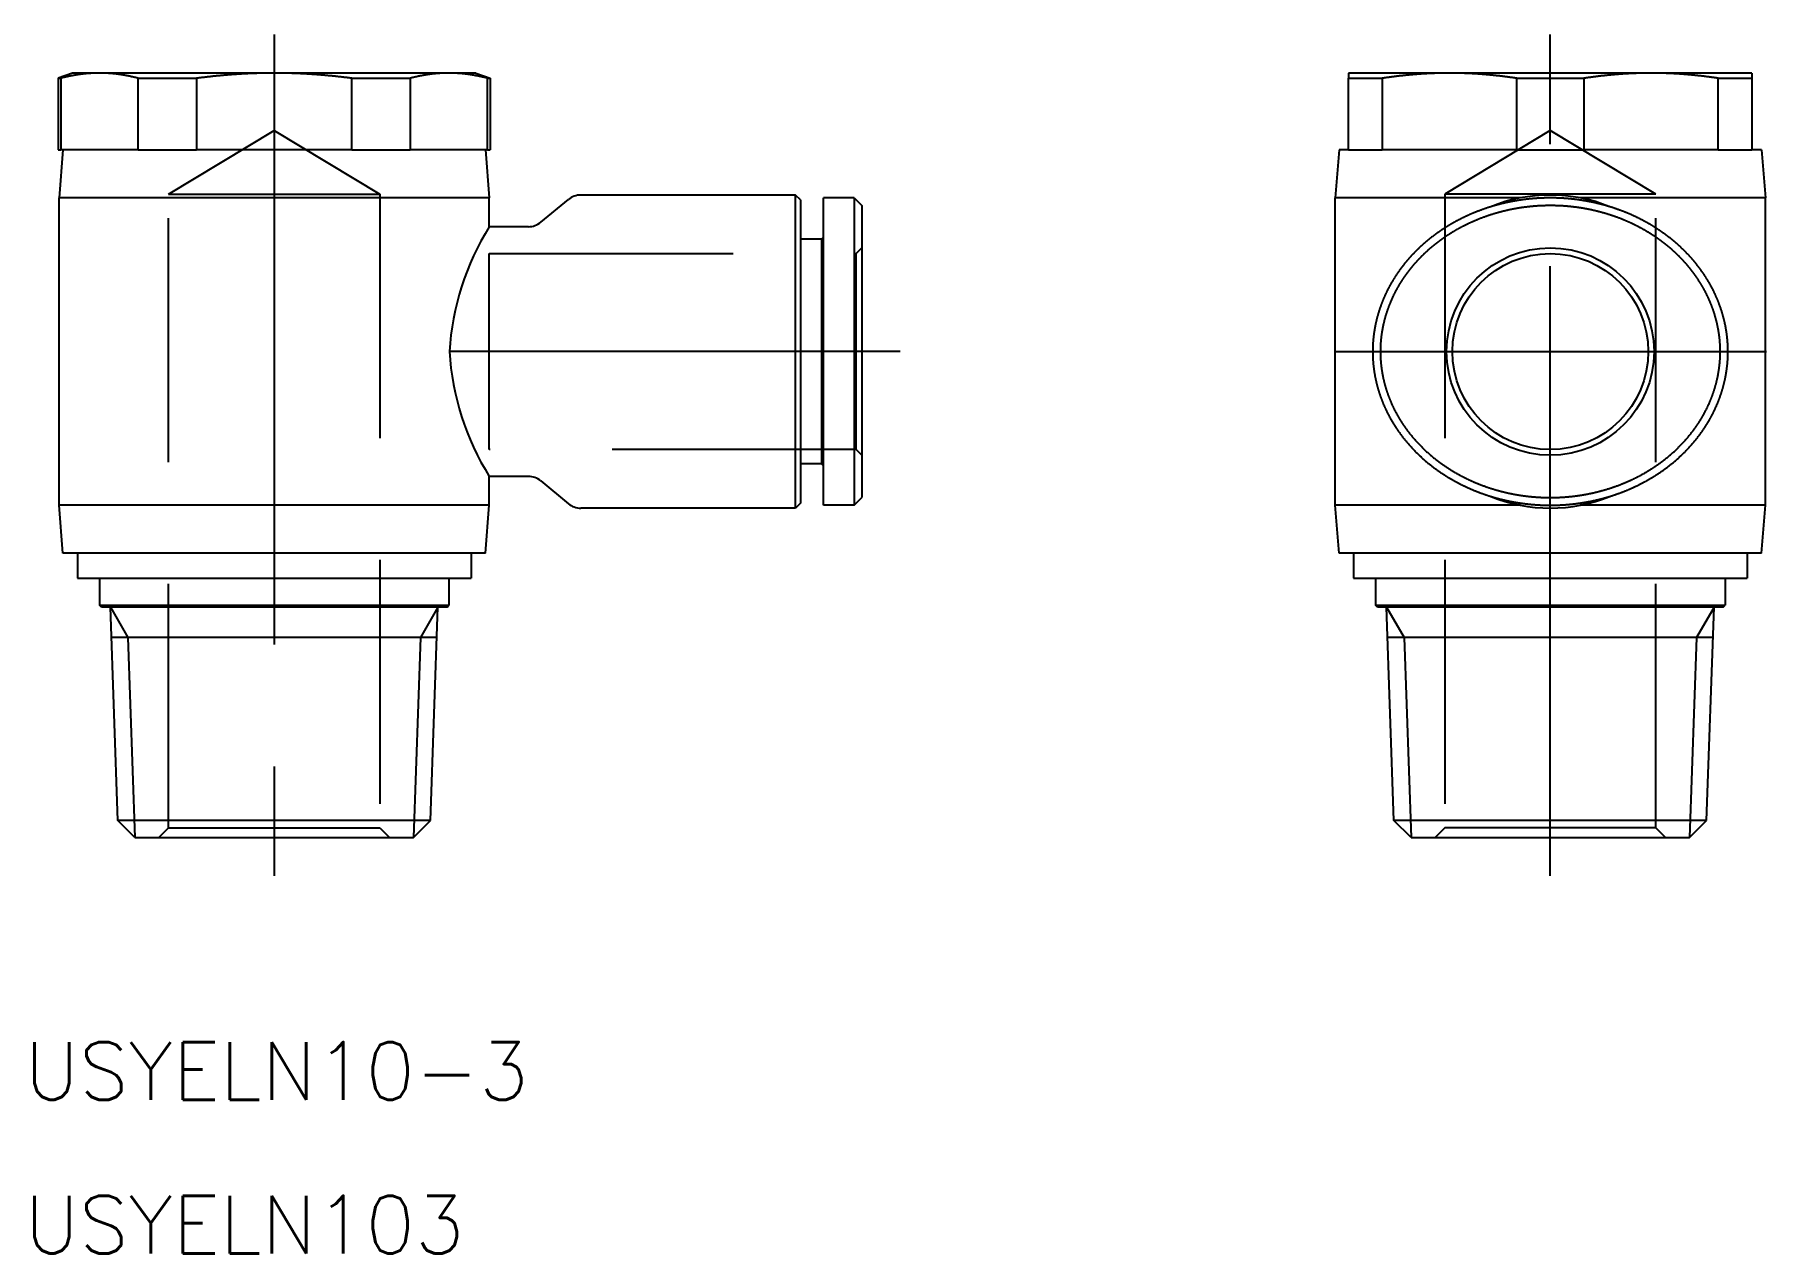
# Model space of a CAD drawing. Extents: x -43.1 to 47.1, y -46.9 to 16.5.
import ezdxf

# ---------------------------------------------------------------- set-up
doc = ezdxf.new("R2010")
doc.units = 0
doc.linetypes.add('CENTER', pattern=[50.8, 31.75, -6.35, 6.35, -6.35])
doc.linetypes.add('DASHED', pattern=[19.05, 12.7, -6.35])
doc.layers.get('0').update_dxf_attribs({"linetype": 'CONTINUOUS'})
doc.layers.add('CENTER', color=1, linetype='CENTER')
doc.styles.get("Standard").update_dxf_attribs({"font": 'txt.shx', "height": 3, "bigfont": 'bigfont.shx'})

msp = doc.modelspace()

# ---------------------------------------------------------------- texts
at = {"color": 7, "linetype": 'CONTINUOUS'}
for s, p in [('USYELN10-3', (-43.588, -38.949)), ('USYELN103', (-43.588, -46.949))]:
    msp.add_text(s, height=3, dxfattribs=at).set_placement(p)

# ---------------------------------------------------------------- linework, layer by layer
at = {"color": 7, "linetype": 'CONTINUOUS'}
for p, q in [((-41.1, 14.5), (-41.85, 14.227)), ((-39.693, 14.5), (-41.1, 14.5)), ((-30.6, 14.5), (-39.693, 14.5)), ((-21.507, 14.5), (-30.6, 14.5)), ((-20.1, 14.5), (-21.507, 14.5)), ((-20.1, 14.5), (-19.35, 14.227)), ((30.599, 14.5), (25.349, 14.5)), ((25.349, 14.5), (25.349, 14.227)), ((41.099, 14.5), (30.599, 14.5)), ((46.349, 14.5), (41.099, 14.5)), ((46.349, 14.5), (46.349, 14.227)), ((-41.85, 14.227), (-41.85, 10.5)), ((-41.85, 14.227), (-41.713, 14.227)), ((-41.713, 14.227), (-41.713, 10.5)), ((-37.674, 10.5), (-37.674, 14.227)), ((-37.674, 14.227), (-34.639, 14.227)), ((-34.639, 14.227), (-34.639, 10.5)), ((-26.561, 14.227), (-23.526, 14.227)), ((-26.561, 10.5), (-26.561, 14.227)), ((-23.526, 14.227), (-23.526, 10.5)), ((-19.487, 10.5), (-19.487, 14.227)), ((-19.487, 14.227), (-19.35, 14.227)), ((-19.35, 14.227), (-19.35, 10.5)), ((25.349, 10.5), (25.349, 14.227)), ((25.349, 14.227), (27.101, 14.227)), ((27.101, 14.227), (27.101, 10.5)), ((34.097, 10.5), (34.097, 14.227)), ((34.097, 14.227), (37.601, 14.227)), ((37.601, 14.227), (37.601, 10.5)), ((44.597, 10.5), (44.597, 14.227)), ((44.597, 14.227), (46.349, 14.227)), ((46.349, 14.227), (46.349, 10.5)), ((-41.85, 10.5), (-41.713, 10.5)), ((-41.6, 10.5), (-41.8, 8)), ((-41.333, 10.5), (-41.713, 10.5)), ((-38.054, 10.5), (-41.333, 10.5)), ((-37.674, 10.5), (-38.054, 10.5)), ((-37.674, 10.5), (-34.639, 10.5)), ((-33.879, 10.5), (-34.639, 10.5)), ((-27.321, 10.5), (-33.879, 10.5)), ((-26.561, 10.5), (-27.321, 10.5)), ((-26.561, 10.5), (-23.526, 10.5)), ((-23.146, 10.5), (-23.526, 10.5)), ((-19.867, 10.5), (-23.146, 10.5)), ((-19.487, 10.5), (-19.867, 10.5)), ((-19.6, 10.5), (-19.4, 8)), ((-19.487, 10.5), (-19.35, 10.5)), ((24.849, 10.5), (24.649, 8)), ((25.349, 10.5), (24.849, 10.5)), ((25.349, 10.5), (27.101, 10.5)), ((27.76, 10.5), (27.101, 10.5)), ((33.438, 10.5), (27.76, 10.5)), ((34.097, 10.5), (33.438, 10.5)), ((34.097, 10.5), (37.601, 10.5)), ((38.26, 10.5), (37.601, 10.5)), ((43.938, 10.5), (38.26, 10.5)), ((44.597, 10.5), (43.938, 10.5)), ((44.597, 10.5), (46.349, 10.5)), ((46.849, 10.5), (46.349, 10.5)), ((46.849, 10.5), (47.049, 8)), ((-3.45, 8.15), (-14.641, 8.15)), ((-3.45, -8.15), (-3.45, 8.15)), ((-3.2, 7.9), (-3.45, 8.15)), ((-41.8, -8), (-41.8, 8)), ((-19.4, 8), (-41.8, 8)), ((-19.4, 6.5), (-19.4, 8)), ((-16.723, 6.729), (-15.277, 7.921)), ((-3.2, 7.9), (-3.2, -7.9)), ((-2, -8), (-2, 8)), ((-0.4, 8), (-2, 8)), ((-0.4, 8), (-0.4, -8)), ((-0.4, 8), (0, 7.6)), ((0, 7.6), (0, -7.6)), ((34.293, 8), (24.649, 8)), ((24.649, -8), (24.649, 8)), ((47.049, 8), (37.405, 8)), ((47.049, -8), (47.049, 8)), ((-17.359, 6.5), (-19.4, 6.5)), ((-2.1, 5.85), (-3.2, 5.85)), ((-2.1, 5.85), (-2, 5.95)), ((-2.1, 5.85), (-2.1, -5.85)), ((-2.1, -5.85), (-3.2, -5.85)), ((-2.1, -5.85), (-2, -5.95)), ((-17.359, -6.5), (-19.4, -6.5)), ((-19.4, -8), (-19.4, -6.5)), ((-16.723, -6.729), (-15.277, -7.921)), ((-19.4, -8), (-41.8, -8)), ((-41.6, -10.5), (-41.8, -8)), ((-19.6, -10.5), (-19.4, -8)), ((-3.2, -7.9), (-3.45, -8.15)), ((-0.4, -8), (-2, -8)), ((-0.4, -8), (0, -7.6)), ((34.293, -8), (24.649, -8)), ((24.849, -10.5), (24.649, -8)), ((47.049, -8), (37.405, -8)), ((46.849, -10.5), (47.049, -8)), ((-3.45, -8.15), (-14.641, -8.15)), ((-19.6, -10.5), (-41.6, -10.5)), ((-40.85, -10.5), (-40.85, -11.8)), ((-20.35, -10.5), (-20.35, -11.8)), ((46.849, -10.5), (24.849, -10.5)), ((25.599, -10.5), (25.599, -11.8)), ((46.099, -10.5), (46.099, -11.8)), ((-40.85, -11.8), (-20.35, -11.8)), ((-39.7, -11.8), (-39.7, -13.2)), ((-21.5, -11.8), (-21.5, -13.2)), ((25.599, -11.8), (46.099, -11.8)), ((26.749, -11.8), (26.749, -13.2)), ((44.949, -11.8), (44.949, -13.2)), ((-39.7, -13.2), (-21.5, -13.2)), ((-39.6, -13.3), (-39.7, -13.2)), ((-21.6, -13.3), (-39.6, -13.3)), ((-38.74, -24.413), (-39.128, -13.3)), ((-22.46, -24.413), (-22.072, -13.3)), ((-21.6, -13.3), (-21.5, -13.2)), ((26.749, -13.2), (44.949, -13.2)), ((26.849, -13.3), (26.749, -13.2)), ((44.849, -13.3), (26.849, -13.3)), ((27.709, -24.413), (27.321, -13.3)), ((43.989, -24.413), (44.377, -13.3)), ((44.849, -13.3), (44.949, -13.2)), ((-22.127, -14.878), (-39.073, -14.878)), ((44.322, -14.878), (27.376, -14.878)), ((-22.46, -24.413), (-38.74, -24.413)), ((-37.853, -25.3), (-38.74, -24.413)), ((-23.347, -25.3), (-22.46, -24.413)), ((43.989, -24.413), (27.709, -24.413)), ((28.596, -25.3), (27.709, -24.413)), ((43.102, -25.3), (43.989, -24.413)), ((-37.853, -25.3), (-23.347, -25.3)), ((28.596, -25.3), (43.102, -25.3))]:
    msp.add_line(p, q, dxfattribs=at)
at = {"color": 3, "linetype": 'DASHED'}
for p, q in [((-36.1, 8.2), (-30.6, 11.505)), ((-30.6, 11.505), (-25.1, 8.2)), ((35.849, 11.505), (30.349, 8.2)), ((41.349, 8.2), (35.849, 11.505)), ((-36.1, -24.8), (-36.1, 8.2)), ((-36.1, 8.2), (-25.1, 8.2)), ((-25.1, 8.2), (-25.1, -24.8)), ((41.349, 8.2), (30.349, 8.2)), ((30.349, 8.2), (30.349, -24.8)), ((41.349, -24.8), (41.349, 8.2)), ((-19.4, 5.1), (-0.3, 5.1)), ((-19.4, -5.1), (-19.4, 5.1)), ((-0.3, 5.1), (0, 5.4)), ((-0.3, -5.1), (-0.3, 5.1)), ((-0.3, -5.1), (-19.4, -5.1)), ((0, -5.4), (-0.3, -5.1)), ((-36.6, -25.3), (-36.1, -24.8)), ((-36.1, -24.8), (-25.1, -24.8)), ((-25.1, -24.8), (-24.6, -25.3)), ((30.349, -24.8), (29.849, -25.3)), ((41.349, -24.8), (30.349, -24.8)), ((41.849, -25.3), (41.349, -24.8))]:
    msp.add_line(p, q, dxfattribs=at)
at = {"color": 3, "linetype": 'CONTINUOUS'}
for p, q in [((-39.128, -13.3), (-38.217, -14.878)), ((-22.072, -13.3), (-22.983, -14.878)), ((27.321, -13.3), (28.232, -14.878)), ((44.377, -13.3), (43.466, -14.878)), ((-38.217, -14.878), (-37.853, -25.3)), ((-22.983, -14.878), (-23.347, -25.3)), ((28.232, -14.878), (28.596, -25.3)), ((43.466, -14.878), (43.102, -25.3))]:
    msp.add_line(p, q, dxfattribs=at)
at = {"color": 7}
for points in [[(-39.693, 14.5, 0), (-39.715, 14.5, 0), (-39.736, 14.5, 0), (-39.757, 14.5, 0), (-39.778, 14.499, 0), (-39.799, 14.499, 0), (-39.82, 14.499, 0), (-39.841, 14.498, 0), (-39.862, 14.498, 0), (-39.884, 14.498, 0), (-39.905, 14.497, 0), (-39.926, 14.496, 0), (-39.947, 14.495, 0), (-39.968, 14.495, 0), (-39.989, 14.494, 0), (-40.01, 14.493, 0), (-40.031, 14.492, 0), (-40.052, 14.491, 0), (-40.073, 14.49, 0), (-40.094, 14.489, 0), (-40.115, 14.488, 0), (-40.136, 14.486, 0), (-40.157, 14.485, 0), (-40.178, 14.484, 0), (-40.199, 14.482, 0), (-40.22, 14.481, 0), (-40.241, 14.479, 0), (-40.262, 14.478, 0), (-40.283, 14.476, 0), (-40.304, 14.474, 0), (-40.325, 14.472, 0), (-40.346, 14.47, 0), (-40.367, 14.469, 0), (-40.388, 14.467, 0), (-40.409, 14.465, 0), (-40.43, 14.463, 0), (-40.451, 14.46, 0), (-40.472, 14.458, 0), (-40.493, 14.456, 0), (-40.514, 14.454, 0), (-40.535, 14.451, 0), (-40.556, 14.449, 0), (-40.577, 14.446, 0), (-40.598, 14.444, 0), (-40.62, 14.441, 0), (-40.641, 14.438, 0), (-40.662, 14.435, 0), (-40.683, 14.433, 0), (-40.704, 14.43, 0), (-40.725, 14.427, 0), (-40.746, 14.424, 0), (-40.767, 14.421, 0), (-40.788, 14.418, 0), (-40.809, 14.415, 0), (-40.83, 14.411, 0), (-40.852, 14.408, 0), (-40.873, 14.405, 0), (-40.894, 14.401, 0), (-40.915, 14.398, 0), (-40.936, 14.394, 0), (-40.958, 14.391, 0), (-40.979, 14.387, 0), (-41, 14.383, 0), (-41.021, 14.38, 0), (-41.042, 14.376, 0), (-41.064, 14.372, 0), (-41.085, 14.368, 0), (-41.106, 14.364, 0), (-41.128, 14.36, 0), (-41.149, 14.356, 0), (-41.17, 14.352, 0), (-41.192, 14.347, 0), (-41.213, 14.343, 0), (-41.235, 14.339, 0), (-41.256, 14.334, 0), (-41.278, 14.33, 0), (-41.299, 14.325, 0), (-41.321, 14.321, 0), (-41.342, 14.316, 0), (-41.364, 14.311, 0), (-41.386, 14.306, 0), (-41.407, 14.302, 0), (-41.429, 14.297, 0), (-41.45, 14.292, 0), (-41.472, 14.287, 0), (-41.494, 14.281, 0), (-41.516, 14.276, 0), (-41.537, 14.271, 0), (-41.559, 14.266, 0), (-41.581, 14.26, 0), (-41.603, 14.255, 0), (-41.625, 14.25, 0), (-41.647, 14.244, 0), (-41.669, 14.238, 0), (-41.691, 14.233, 0), (-41.713, 14.227, 0)], [(-37.674, 14.227, 0), (-37.696, 14.233, 0), (-37.718, 14.238, 0), (-37.74, 14.244, 0), (-37.762, 14.25, 0), (-37.784, 14.255, 0), (-37.806, 14.26, 0), (-37.827, 14.266, 0), (-37.849, 14.271, 0), (-37.871, 14.276, 0), (-37.893, 14.281, 0), (-37.914, 14.287, 0), (-37.936, 14.292, 0), (-37.958, 14.297, 0), (-37.979, 14.302, 0), (-38.001, 14.306, 0), (-38.023, 14.311, 0), (-38.044, 14.316, 0), (-38.066, 14.321, 0), (-38.087, 14.325, 0), (-38.109, 14.33, 0), (-38.13, 14.334, 0), (-38.152, 14.339, 0), (-38.173, 14.343, 0), (-38.195, 14.347, 0), (-38.216, 14.352, 0), (-38.237, 14.356, 0), (-38.259, 14.36, 0), (-38.28, 14.364, 0), (-38.301, 14.368, 0), (-38.323, 14.372, 0), (-38.344, 14.376, 0), (-38.365, 14.38, 0), (-38.387, 14.383, 0), (-38.408, 14.387, 0), (-38.429, 14.391, 0), (-38.45, 14.394, 0), (-38.471, 14.398, 0), (-38.493, 14.401, 0), (-38.514, 14.405, 0), (-38.535, 14.408, 0), (-38.556, 14.411, 0), (-38.577, 14.415, 0), (-38.598, 14.418, 0), (-38.62, 14.421, 0), (-38.641, 14.424, 0), (-38.662, 14.427, 0), (-38.683, 14.43, 0), (-38.704, 14.433, 0), (-38.725, 14.435, 0), (-38.746, 14.438, 0), (-38.767, 14.441, 0), (-38.788, 14.444, 0), (-38.809, 14.446, 0), (-38.83, 14.449, 0), (-38.851, 14.451, 0), (-38.872, 14.454, 0), (-38.893, 14.456, 0), (-38.914, 14.458, 0), (-38.935, 14.46, 0), (-38.956, 14.463, 0), (-38.977, 14.465, 0), (-38.998, 14.467, 0), (-39.019, 14.469, 0), (-39.04, 14.47, 0), (-39.061, 14.472, 0), (-39.082, 14.474, 0), (-39.103, 14.476, 0), (-39.124, 14.478, 0), (-39.145, 14.479, 0), (-39.166, 14.481, 0), (-39.187, 14.482, 0), (-39.208, 14.484, 0), (-39.229, 14.485, 0), (-39.25, 14.486, 0), (-39.271, 14.488, 0), (-39.292, 14.489, 0), (-39.313, 14.49, 0), (-39.334, 14.491, 0), (-39.355, 14.492, 0), (-39.376, 14.493, 0), (-39.398, 14.494, 0), (-39.419, 14.495, 0), (-39.44, 14.495, 0), (-39.461, 14.496, 0), (-39.482, 14.497, 0), (-39.503, 14.498, 0), (-39.524, 14.498, 0), (-39.545, 14.498, 0), (-39.566, 14.499, 0), (-39.587, 14.499, 0), (-39.608, 14.499, 0), (-39.63, 14.5, 0), (-39.651, 14.5, 0), (-39.672, 14.5, 0), (-39.693, 14.5, 0)], [(-30.6, 14.5, 0), (-30.642, 14.5, 0), (-30.685, 14.5, 0), (-30.727, 14.5, 0), (-30.77, 14.499, 0), (-30.812, 14.499, 0), (-30.854, 14.499, 0), (-30.896, 14.498, 0), (-30.939, 14.498, 0), (-30.981, 14.498, 0), (-31.023, 14.497, 0), (-31.065, 14.496, 0), (-31.107, 14.495, 0), (-31.149, 14.495, 0), (-31.192, 14.494, 0), (-31.234, 14.493, 0), (-31.276, 14.492, 0), (-31.318, 14.491, 0), (-31.36, 14.49, 0), (-31.402, 14.489, 0), (-31.444, 14.488, 0), (-31.486, 14.486, 0), (-31.528, 14.485, 0), (-31.57, 14.484, 0), (-31.612, 14.482, 0), (-31.654, 14.481, 0), (-31.696, 14.479, 0), (-31.738, 14.478, 0), (-31.78, 14.476, 0), (-31.822, 14.474, 0), (-31.864, 14.472, 0), (-31.906, 14.47, 0), (-31.948, 14.469, 0), (-31.99, 14.467, 0), (-32.032, 14.465, 0), (-32.074, 14.463, 0), (-32.116, 14.46, 0), (-32.158, 14.458, 0), (-32.2, 14.456, 0), (-32.242, 14.454, 0), (-32.284, 14.451, 0), (-32.326, 14.449, 0), (-32.368, 14.446, 0), (-32.41, 14.444, 0), (-32.452, 14.441, 0), (-32.495, 14.438, 0), (-32.537, 14.435, 0), (-32.579, 14.433, 0), (-32.621, 14.43, 0), (-32.663, 14.427, 0), (-32.705, 14.424, 0), (-32.748, 14.421, 0), (-32.79, 14.418, 0), (-32.832, 14.415, 0), (-32.874, 14.411, 0), (-32.917, 14.408, 0), (-32.959, 14.405, 0), (-33.001, 14.401, 0), (-33.044, 14.398, 0), (-33.086, 14.394, 0), (-33.128, 14.391, 0), (-33.171, 14.387, 0), (-33.213, 14.383, 0), (-33.256, 14.38, 0), (-33.298, 14.376, 0), (-33.341, 14.372, 0), (-33.384, 14.368, 0), (-33.426, 14.364, 0), (-33.469, 14.36, 0), (-33.512, 14.356, 0), (-33.554, 14.352, 0), (-33.597, 14.347, 0), (-33.64, 14.343, 0), (-33.683, 14.339, 0), (-33.726, 14.334, 0), (-33.769, 14.33, 0), (-33.812, 14.325, 0), (-33.855, 14.321, 0), (-33.898, 14.316, 0), (-33.941, 14.311, 0), (-33.984, 14.306, 0), (-34.028, 14.302, 0), (-34.071, 14.297, 0), (-34.114, 14.292, 0), (-34.158, 14.287, 0), (-34.201, 14.281, 0), (-34.245, 14.276, 0), (-34.288, 14.271, 0), (-34.332, 14.266, 0), (-34.376, 14.26, 0), (-34.419, 14.255, 0), (-34.463, 14.25, 0), (-34.507, 14.244, 0), (-34.551, 14.238, 0), (-34.595, 14.233, 0), (-34.639, 14.227, 0)], [(-26.561, 14.227, 0), (-26.605, 14.233, 0), (-26.649, 14.238, 0), (-26.693, 14.244, 0), (-26.737, 14.25, 0), (-26.781, 14.255, 0), (-26.824, 14.26, 0), (-26.868, 14.266, 0), (-26.912, 14.271, 0), (-26.955, 14.276, 0), (-26.999, 14.281, 0), (-27.042, 14.287, 0), (-27.086, 14.292, 0), (-27.129, 14.297, 0), (-27.172, 14.302, 0), (-27.215, 14.306, 0), (-27.259, 14.311, 0), (-27.302, 14.316, 0), (-27.345, 14.321, 0), (-27.388, 14.325, 0), (-27.431, 14.33, 0), (-27.474, 14.334, 0), (-27.517, 14.339, 0), (-27.56, 14.343, 0), (-27.603, 14.347, 0), (-27.645, 14.352, 0), (-27.688, 14.356, 0), (-27.731, 14.36, 0), (-27.774, 14.364, 0), (-27.816, 14.368, 0), (-27.859, 14.372, 0), (-27.902, 14.376, 0), (-27.944, 14.38, 0), (-27.987, 14.383, 0), (-28.029, 14.387, 0), (-28.072, 14.391, 0), (-28.114, 14.394, 0), (-28.156, 14.398, 0), (-28.199, 14.401, 0), (-28.241, 14.405, 0), (-28.283, 14.408, 0), (-28.326, 14.411, 0), (-28.368, 14.415, 0), (-28.41, 14.418, 0), (-28.453, 14.421, 0), (-28.495, 14.424, 0), (-28.537, 14.427, 0), (-28.579, 14.43, 0), (-28.621, 14.433, 0), (-28.663, 14.435, 0), (-28.705, 14.438, 0), (-28.748, 14.441, 0), (-28.79, 14.444, 0), (-28.832, 14.446, 0), (-28.874, 14.449, 0), (-28.916, 14.451, 0), (-28.958, 14.454, 0), (-29, 14.456, 0), (-29.042, 14.458, 0), (-29.084, 14.46, 0), (-29.126, 14.463, 0), (-29.168, 14.465, 0), (-29.21, 14.467, 0), (-29.252, 14.469, 0), (-29.294, 14.47, 0), (-29.336, 14.472, 0), (-29.378, 14.474, 0), (-29.42, 14.476, 0), (-29.462, 14.478, 0), (-29.504, 14.479, 0), (-29.546, 14.481, 0), (-29.588, 14.482, 0), (-29.63, 14.484, 0), (-29.672, 14.485, 0), (-29.714, 14.486, 0), (-29.756, 14.488, 0), (-29.798, 14.489, 0), (-29.84, 14.49, 0), (-29.882, 14.491, 0), (-29.924, 14.492, 0), (-29.966, 14.493, 0), (-30.008, 14.494, 0), (-30.051, 14.495, 0), (-30.093, 14.495, 0), (-30.135, 14.496, 0), (-30.177, 14.497, 0), (-30.219, 14.498, 0), (-30.261, 14.498, 0), (-30.304, 14.498, 0), (-30.346, 14.499, 0), (-30.388, 14.499, 0), (-30.43, 14.499, 0), (-30.473, 14.5, 0), (-30.515, 14.5, 0), (-30.558, 14.5, 0), (-30.6, 14.5, 0)], [(-21.507, 14.5, 0), (-21.528, 14.5, 0), (-21.549, 14.5, 0), (-21.57, 14.5, 0), (-21.591, 14.499, 0), (-21.613, 14.499, 0), (-21.634, 14.499, 0), (-21.655, 14.498, 0), (-21.676, 14.498, 0), (-21.697, 14.498, 0), (-21.718, 14.497, 0), (-21.739, 14.496, 0), (-21.76, 14.495, 0), (-21.781, 14.495, 0), (-21.802, 14.494, 0), (-21.824, 14.493, 0), (-21.845, 14.492, 0), (-21.866, 14.491, 0), (-21.887, 14.49, 0), (-21.908, 14.489, 0), (-21.929, 14.488, 0), (-21.95, 14.486, 0), (-21.971, 14.485, 0), (-21.992, 14.484, 0), (-22.013, 14.482, 0), (-22.034, 14.481, 0), (-22.055, 14.479, 0), (-22.076, 14.478, 0), (-22.097, 14.476, 0), (-22.118, 14.474, 0), (-22.139, 14.472, 0), (-22.16, 14.47, 0), (-22.181, 14.469, 0), (-22.202, 14.467, 0), (-22.223, 14.465, 0), (-22.244, 14.463, 0), (-22.265, 14.46, 0), (-22.286, 14.458, 0), (-22.307, 14.456, 0), (-22.328, 14.454, 0), (-22.349, 14.451, 0), (-22.37, 14.449, 0), (-22.391, 14.446, 0), (-22.412, 14.444, 0), (-22.433, 14.441, 0), (-22.454, 14.438, 0), (-22.475, 14.435, 0), (-22.496, 14.433, 0), (-22.517, 14.43, 0), (-22.538, 14.427, 0), (-22.559, 14.424, 0), (-22.581, 14.421, 0), (-22.602, 14.418, 0), (-22.623, 14.415, 0), (-22.644, 14.411, 0), (-22.665, 14.408, 0), (-22.686, 14.405, 0), (-22.707, 14.401, 0), (-22.729, 14.398, 0), (-22.75, 14.394, 0), (-22.771, 14.391, 0), (-22.792, 14.387, 0), (-22.813, 14.383, 0), (-22.835, 14.38, 0), (-22.856, 14.376, 0), (-22.877, 14.372, 0), (-22.899, 14.368, 0), (-22.92, 14.364, 0), (-22.941, 14.36, 0), (-22.963, 14.356, 0), (-22.984, 14.352, 0), (-23.005, 14.347, 0), (-23.027, 14.343, 0), (-23.048, 14.339, 0), (-23.07, 14.334, 0), (-23.091, 14.33, 0), (-23.113, 14.325, 0), (-23.134, 14.321, 0), (-23.156, 14.316, 0), (-23.177, 14.311, 0), (-23.199, 14.306, 0), (-23.221, 14.302, 0), (-23.242, 14.297, 0), (-23.264, 14.292, 0), (-23.286, 14.287, 0), (-23.307, 14.281, 0), (-23.329, 14.276, 0), (-23.351, 14.271, 0), (-23.373, 14.266, 0), (-23.395, 14.26, 0), (-23.416, 14.255, 0), (-23.438, 14.25, 0), (-23.46, 14.244, 0), (-23.482, 14.238, 0), (-23.504, 14.233, 0), (-23.526, 14.227, 0)], [(-19.487, 14.227, 0), (-19.509, 14.233, 0), (-19.531, 14.238, 0), (-19.553, 14.244, 0), (-19.575, 14.25, 0), (-19.597, 14.255, 0), (-19.619, 14.26, 0), (-19.641, 14.266, 0), (-19.663, 14.271, 0), (-19.684, 14.276, 0), (-19.706, 14.281, 0), (-19.728, 14.287, 0), (-19.75, 14.292, 0), (-19.771, 14.297, 0), (-19.793, 14.302, 0), (-19.814, 14.306, 0), (-19.836, 14.311, 0), (-19.858, 14.316, 0), (-19.879, 14.321, 0), (-19.901, 14.325, 0), (-19.922, 14.33, 0), (-19.944, 14.334, 0), (-19.965, 14.339, 0), (-19.987, 14.343, 0), (-20.008, 14.347, 0), (-20.029, 14.352, 0), (-20.051, 14.356, 0), (-20.072, 14.36, 0), (-20.094, 14.364, 0), (-20.115, 14.368, 0), (-20.136, 14.372, 0), (-20.157, 14.376, 0), (-20.179, 14.38, 0), (-20.2, 14.383, 0), (-20.221, 14.387, 0), (-20.242, 14.391, 0), (-20.264, 14.394, 0), (-20.285, 14.398, 0), (-20.306, 14.401, 0), (-20.327, 14.405, 0), (-20.349, 14.408, 0), (-20.37, 14.411, 0), (-20.391, 14.415, 0), (-20.412, 14.418, 0), (-20.433, 14.421, 0), (-20.454, 14.424, 0), (-20.475, 14.427, 0), (-20.496, 14.43, 0), (-20.517, 14.433, 0), (-20.538, 14.435, 0), (-20.559, 14.438, 0), (-20.581, 14.441, 0), (-20.602, 14.444, 0), (-20.623, 14.446, 0), (-20.644, 14.449, 0), (-20.665, 14.451, 0), (-20.686, 14.454, 0), (-20.707, 14.456, 0), (-20.728, 14.458, 0), (-20.749, 14.46, 0), (-20.77, 14.463, 0), (-20.791, 14.465, 0), (-20.812, 14.467, 0), (-20.833, 14.469, 0), (-20.854, 14.47, 0), (-20.875, 14.472, 0), (-20.896, 14.474, 0), (-20.917, 14.476, 0), (-20.938, 14.478, 0), (-20.959, 14.479, 0), (-20.98, 14.481, 0), (-21.001, 14.482, 0), (-21.022, 14.484, 0), (-21.043, 14.485, 0), (-21.064, 14.486, 0), (-21.085, 14.488, 0), (-21.106, 14.489, 0), (-21.127, 14.49, 0), (-21.148, 14.491, 0), (-21.169, 14.492, 0), (-21.19, 14.493, 0), (-21.211, 14.494, 0), (-21.232, 14.495, 0), (-21.253, 14.495, 0), (-21.274, 14.496, 0), (-21.295, 14.497, 0), (-21.316, 14.498, 0), (-21.337, 14.498, 0), (-21.359, 14.498, 0), (-21.38, 14.499, 0), (-21.401, 14.499, 0), (-21.422, 14.499, 0), (-21.443, 14.5, 0), (-21.464, 14.5, 0), (-21.485, 14.5, 0), (-21.507, 14.5, 0)], [(30.599, 14.5, 0), (30.562, 14.5, 0), (30.526, 14.5, 0), (30.489, 14.5, 0), (30.452, 14.499, 0), (30.416, 14.499, 0), (30.379, 14.499, 0), (30.342, 14.498, 0), (30.306, 14.498, 0), (30.269, 14.498, 0), (30.233, 14.497, 0), (30.196, 14.496, 0), (30.16, 14.495, 0), (30.123, 14.495, 0), (30.087, 14.494, 0), (30.05, 14.493, 0), (30.014, 14.492, 0), (29.977, 14.491, 0), (29.941, 14.49, 0), (29.904, 14.489, 0), (29.868, 14.488, 0), (29.832, 14.486, 0), (29.795, 14.485, 0), (29.759, 14.484, 0), (29.723, 14.482, 0), (29.686, 14.481, 0), (29.65, 14.479, 0), (29.613, 14.478, 0), (29.577, 14.476, 0), (29.541, 14.474, 0), (29.504, 14.472, 0), (29.468, 14.47, 0), (29.432, 14.469, 0), (29.395, 14.467, 0), (29.359, 14.465, 0), (29.323, 14.463, 0), (29.286, 14.46, 0), (29.25, 14.458, 0), (29.213, 14.456, 0), (29.177, 14.454, 0), (29.14, 14.451, 0), (29.104, 14.449, 0), (29.068, 14.446, 0), (29.031, 14.444, 0), (28.995, 14.441, 0), (28.958, 14.438, 0), (28.922, 14.435, 0), (28.885, 14.433, 0), (28.849, 14.43, 0), (28.812, 14.427, 0), (28.776, 14.424, 0), (28.739, 14.421, 0), (28.703, 14.418, 0), (28.666, 14.415, 0), (28.629, 14.411, 0), (28.593, 14.408, 0), (28.556, 14.405, 0), (28.52, 14.401, 0), (28.483, 14.398, 0), (28.446, 14.394, 0), (28.409, 14.391, 0), (28.373, 14.387, 0), (28.336, 14.383, 0), (28.299, 14.38, 0), (28.262, 14.376, 0), (28.225, 14.372, 0), (28.188, 14.368, 0), (28.151, 14.364, 0), (28.114, 14.36, 0), (28.077, 14.356, 0), (28.04, 14.352, 0), (28.003, 14.347, 0), (27.966, 14.343, 0), (27.929, 14.339, 0), (27.892, 14.334, 0), (27.855, 14.33, 0), (27.817, 14.325, 0), (27.78, 14.321, 0), (27.743, 14.316, 0), (27.705, 14.311, 0), (27.668, 14.306, 0), (27.631, 14.302, 0), (27.593, 14.297, 0), (27.555, 14.292, 0), (27.518, 14.287, 0), (27.48, 14.281, 0), (27.443, 14.276, 0), (27.405, 14.271, 0), (27.367, 14.266, 0), (27.329, 14.26, 0), (27.291, 14.255, 0), (27.253, 14.25, 0), (27.215, 14.244, 0), (27.177, 14.238, 0), (27.139, 14.233, 0), (27.101, 14.227, 0)], [(34.097, 14.227, 0), (34.059, 14.233, 0), (34.021, 14.238, 0), (33.983, 14.244, 0), (33.945, 14.25, 0), (33.907, 14.255, 0), (33.869, 14.26, 0), (33.831, 14.266, 0), (33.793, 14.271, 0), (33.755, 14.276, 0), (33.718, 14.281, 0), (33.68, 14.287, 0), (33.642, 14.292, 0), (33.605, 14.297, 0), (33.568, 14.302, 0), (33.53, 14.306, 0), (33.493, 14.311, 0), (33.455, 14.316, 0), (33.418, 14.321, 0), (33.381, 14.325, 0), (33.343, 14.33, 0), (33.306, 14.334, 0), (33.269, 14.339, 0), (33.232, 14.343, 0), (33.195, 14.347, 0), (33.158, 14.352, 0), (33.121, 14.356, 0), (33.084, 14.36, 0), (33.047, 14.364, 0), (33.01, 14.368, 0), (32.973, 14.372, 0), (32.936, 14.376, 0), (32.899, 14.38, 0), (32.862, 14.383, 0), (32.825, 14.387, 0), (32.789, 14.391, 0), (32.752, 14.394, 0), (32.715, 14.398, 0), (32.678, 14.401, 0), (32.642, 14.405, 0), (32.605, 14.408, 0), (32.569, 14.411, 0), (32.532, 14.415, 0), (32.495, 14.418, 0), (32.459, 14.421, 0), (32.422, 14.424, 0), (32.386, 14.427, 0), (32.349, 14.43, 0), (32.313, 14.433, 0), (32.276, 14.435, 0), (32.24, 14.438, 0), (32.203, 14.441, 0), (32.167, 14.444, 0), (32.13, 14.446, 0), (32.094, 14.449, 0), (32.057, 14.451, 0), (32.021, 14.454, 0), (31.985, 14.456, 0), (31.948, 14.458, 0), (31.912, 14.46, 0), (31.876, 14.463, 0), (31.839, 14.465, 0), (31.803, 14.467, 0), (31.767, 14.469, 0), (31.73, 14.47, 0), (31.694, 14.472, 0), (31.657, 14.474, 0), (31.621, 14.476, 0), (31.585, 14.478, 0), (31.548, 14.479, 0), (31.512, 14.481, 0), (31.476, 14.482, 0), (31.439, 14.484, 0), (31.403, 14.485, 0), (31.366, 14.486, 0), (31.33, 14.488, 0), (31.294, 14.489, 0), (31.257, 14.49, 0), (31.221, 14.491, 0), (31.184, 14.492, 0), (31.148, 14.493, 0), (31.111, 14.494, 0), (31.075, 14.495, 0), (31.038, 14.495, 0), (31.002, 14.496, 0), (30.965, 14.497, 0), (30.929, 14.498, 0), (30.892, 14.498, 0), (30.856, 14.498, 0), (30.819, 14.499, 0), (30.782, 14.499, 0), (30.746, 14.499, 0), (30.709, 14.5, 0), (30.672, 14.5, 0), (30.636, 14.5, 0), (30.599, 14.5, 0)], [(41.099, 14.5, 0), (41.062, 14.5, 0), (41.026, 14.5, 0), (40.989, 14.5, 0), (40.952, 14.499, 0), (40.916, 14.499, 0), (40.879, 14.499, 0), (40.842, 14.498, 0), (40.806, 14.498, 0), (40.769, 14.498, 0), (40.733, 14.497, 0), (40.696, 14.496, 0), (40.66, 14.495, 0), (40.623, 14.495, 0), (40.587, 14.494, 0), (40.55, 14.493, 0), (40.514, 14.492, 0), (40.477, 14.491, 0), (40.441, 14.49, 0), (40.404, 14.489, 0), (40.368, 14.488, 0), (40.332, 14.486, 0), (40.295, 14.485, 0), (40.259, 14.484, 0), (40.222, 14.482, 0), (40.186, 14.481, 0), (40.15, 14.479, 0), (40.113, 14.478, 0), (40.077, 14.476, 0), (40.041, 14.474, 0), (40.004, 14.472, 0), (39.968, 14.47, 0), (39.932, 14.469, 0), (39.895, 14.467, 0), (39.859, 14.465, 0), (39.822, 14.463, 0), (39.786, 14.46, 0), (39.75, 14.458, 0), (39.713, 14.456, 0), (39.677, 14.454, 0), (39.641, 14.451, 0), (39.604, 14.449, 0), (39.568, 14.446, 0), (39.531, 14.444, 0), (39.495, 14.441, 0), (39.458, 14.438, 0), (39.422, 14.435, 0), (39.385, 14.433, 0), (39.349, 14.43, 0), (39.312, 14.427, 0), (39.276, 14.424, 0), (39.239, 14.421, 0), (39.203, 14.418, 0), (39.166, 14.415, 0), (39.129, 14.411, 0), (39.093, 14.408, 0), (39.056, 14.405, 0), (39.02, 14.401, 0), (38.983, 14.398, 0), (38.946, 14.394, 0), (38.909, 14.391, 0), (38.873, 14.387, 0), (38.836, 14.383, 0), (38.799, 14.38, 0), (38.762, 14.376, 0), (38.725, 14.372, 0), (38.688, 14.368, 0), (38.651, 14.364, 0), (38.614, 14.36, 0), (38.577, 14.356, 0), (38.54, 14.352, 0), (38.503, 14.347, 0), (38.466, 14.343, 0), (38.429, 14.339, 0), (38.392, 14.334, 0), (38.355, 14.33, 0), (38.317, 14.325, 0), (38.28, 14.321, 0), (38.243, 14.316, 0), (38.205, 14.311, 0), (38.168, 14.306, 0), (38.13, 14.302, 0), (38.093, 14.297, 0), (38.056, 14.292, 0), (38.018, 14.287, 0), (37.98, 14.281, 0), (37.943, 14.276, 0), (37.905, 14.271, 0), (37.867, 14.266, 0), (37.829, 14.26, 0), (37.791, 14.255, 0), (37.754, 14.25, 0), (37.715, 14.244, 0), (37.678, 14.238, 0), (37.639, 14.233, 0), (37.601, 14.227, 0)], [(44.597, 14.227, 0), (44.559, 14.233, 0), (44.521, 14.238, 0), (44.483, 14.244, 0), (44.445, 14.25, 0), (44.407, 14.255, 0), (44.369, 14.26, 0), (44.331, 14.266, 0), (44.293, 14.271, 0), (44.255, 14.276, 0), (44.218, 14.281, 0), (44.18, 14.287, 0), (44.142, 14.292, 0), (44.105, 14.297, 0), (44.068, 14.302, 0), (44.03, 14.306, 0), (43.993, 14.311, 0), (43.955, 14.316, 0), (43.918, 14.321, 0), (43.881, 14.325, 0), (43.843, 14.33, 0), (43.806, 14.334, 0), (43.769, 14.339, 0), (43.732, 14.343, 0), (43.695, 14.347, 0), (43.658, 14.352, 0), (43.621, 14.356, 0), (43.584, 14.36, 0), (43.547, 14.364, 0), (43.51, 14.368, 0), (43.473, 14.372, 0), (43.436, 14.376, 0), (43.399, 14.38, 0), (43.362, 14.383, 0), (43.325, 14.387, 0), (43.289, 14.391, 0), (43.252, 14.394, 0), (43.215, 14.398, 0), (43.178, 14.401, 0), (43.142, 14.405, 0), (43.105, 14.408, 0), (43.069, 14.411, 0), (43.032, 14.415, 0), (42.995, 14.418, 0), (42.959, 14.421, 0), (42.922, 14.424, 0), (42.886, 14.427, 0), (42.849, 14.43, 0), (42.813, 14.433, 0), (42.776, 14.435, 0), (42.74, 14.438, 0), (42.703, 14.441, 0), (42.667, 14.444, 0), (42.63, 14.446, 0), (42.594, 14.449, 0), (42.557, 14.451, 0), (42.521, 14.454, 0), (42.485, 14.456, 0), (42.448, 14.458, 0), (42.412, 14.46, 0), (42.376, 14.463, 0), (42.339, 14.465, 0), (42.303, 14.467, 0), (42.267, 14.469, 0), (42.23, 14.47, 0), (42.194, 14.472, 0), (42.157, 14.474, 0), (42.121, 14.476, 0), (42.085, 14.478, 0), (42.048, 14.479, 0), (42.012, 14.481, 0), (41.975, 14.482, 0), (41.939, 14.484, 0), (41.903, 14.485, 0), (41.866, 14.486, 0), (41.83, 14.488, 0), (41.794, 14.489, 0), (41.757, 14.49, 0), (41.721, 14.491, 0), (41.684, 14.492, 0), (41.648, 14.493, 0), (41.611, 14.494, 0), (41.575, 14.495, 0), (41.538, 14.495, 0), (41.502, 14.496, 0), (41.465, 14.497, 0), (41.429, 14.498, 0), (41.392, 14.498, 0), (41.356, 14.498, 0), (41.319, 14.499, 0), (41.282, 14.499, 0), (41.246, 14.499, 0), (41.209, 14.5, 0), (41.172, 14.5, 0), (41.136, 14.5, 0), (41.099, 14.5, 0)], [(35.849, -8, 0), (35.864, -8, 0), (35.88, -8, 0), (35.895, -8, 0), (35.91, -8, 0), (35.925, -8, 0), (35.941, -8, 0), (35.956, -7.999, 0), (35.971, -7.999, 0), (35.986, -7.999, 0), (36.002, -7.999, 0), (36.017, -7.999, 0), (36.032, -7.998, 0), (36.047, -7.998, 0), (36.063, -7.998, 0), (36.078, -7.998, 0), (36.093, -7.997, 0), (36.108, -7.997, 0), (36.124, -7.997, 0), (36.139, -7.996, 0), (36.154, -7.996, 0), (36.169, -7.995, 0), (36.185, -7.995, 0), (36.2, -7.994, 0), (36.215, -7.994, 0), (36.231, -7.993, 0), (36.246, -7.993, 0), (36.261, -7.992, 0), (36.277, -7.992, 0), (36.292, -7.991, 0), (36.307, -7.99, 0), (36.323, -7.99, 0), (36.338, -7.989, 0), (36.353, -7.988, 0), (36.369, -7.987, 0), (36.384, -7.987, 0), (36.4, -7.986, 0), (36.415, -7.985, 0), (36.431, -7.984, 0), (36.446, -7.983, 0), (36.462, -7.983, 0), (36.477, -7.982, 0), (36.493, -7.981, 0), (36.508, -7.98, 0), (36.524, -7.979, 0), (36.54, -7.978, 0), (36.555, -7.977, 0), (36.571, -7.976, 0), (36.587, -7.975, 0), (36.603, -7.973, 0), (36.618, -7.972, 0), (36.634, -7.971, 0), (36.65, -7.97, 0), (36.666, -7.969, 0), (36.682, -7.968, 0), (36.698, -7.966, 0), (36.714, -7.965, 0), (36.73, -7.964, 0), (36.746, -7.962, 0), (36.762, -7.961, 0), (36.778, -7.96, 0), (36.794, -7.958, 0), (36.81, -7.957, 0), (36.827, -7.955, 0), (36.843, -7.954, 0), (36.859, -7.952, 0), (36.875, -7.951, 0), (36.892, -7.949, 0), (36.908, -7.947, 0), (36.925, -7.946, 0), (36.941, -7.944, 0), (36.958, -7.942, 0), (36.974, -7.941, 0), (36.991, -7.939, 0), (37.008, -7.937, 0), (37.025, -7.935, 0), (37.041, -7.933, 0), (37.058, -7.931, 0), (37.075, -7.93, 0), (37.092, -7.928, 0), (37.109, -7.926, 0), (37.126, -7.924, 0), (37.143, -7.921, 0), (37.16, -7.919, 0), (37.178, -7.917, 0), (37.195, -7.915, 0), (37.212, -7.913, 0), (37.23, -7.911, 0), (37.247, -7.908, 0), (37.265, -7.906, 0), (37.282, -7.904, 0), (37.3, -7.901, 0), (37.318, -7.899, 0), (37.335, -7.896, 0), (37.353, -7.894, 0), (37.371, -7.891, 0), (37.389, -7.888, 0), (37.407, -7.886, 0), (37.425, -7.883, 0), (37.443, -7.88, 0), (37.461, -7.878, 0), (37.48, -7.875, 0), (37.498, -7.872, 0), (37.516, -7.869, 0), (37.535, -7.866, 0), (37.553, -7.863, 0), (37.572, -7.86, 0), (37.591, -7.857, 0), (37.609, -7.854, 0), (37.628, -7.851, 0), (37.647, -7.847, 0), (37.666, -7.844, 0), (37.685, -7.841, 0), (37.704, -7.837, 0), (37.724, -7.834, 0), (37.743, -7.831, 0), (37.762, -7.827, 0), (37.782, -7.823, 0), (37.801, -7.82, 0), (37.821, -7.816, 0), (37.84, -7.812, 0), (37.86, -7.809, 0), (37.88, -7.805, 0), (37.899, -7.801, 0), (37.919, -7.797, 0), (37.939, -7.793, 0), (37.959, -7.789, 0), (37.979, -7.785, 0), (37.999, -7.781, 0), (38.019, -7.777, 0), (38.039, -7.772, 0), (38.06, -7.768, 0), (38.08, -7.764, 0), (38.1, -7.759, 0), (38.121, -7.755, 0), (38.141, -7.75, 0), (38.161, -7.746, 0), (38.182, -7.741, 0), (38.203, -7.736, 0), (38.223, -7.732, 0), (38.244, -7.727, 0), (38.265, -7.722, 0), (38.286, -7.717, 0), (38.306, -7.712, 0), (38.327, -7.707, 0), (38.348, -7.702, 0), (38.369, -7.697, 0), (38.39, -7.692, 0), (38.411, -7.686, 0), (38.432, -7.681, 0), (38.453, -7.676, 0), (38.475, -7.67, 0), (38.496, -7.665, 0), (38.517, -7.659, 0), (38.538, -7.654, 0), (38.56, -7.648, 0), (38.581, -7.643, 0), (38.603, -7.637, 0), (38.624, -7.631, 0), (38.646, -7.625, 0), (38.667, -7.619, 0), (38.689, -7.613, 0), (38.71, -7.607, 0), (38.732, -7.601, 0), (38.754, -7.595, 0), (38.775, -7.589, 0), (38.797, -7.582, 0), (38.819, -7.576, 0), (38.841, -7.57, 0), (38.862, -7.563, 0), (38.884, -7.557, 0), (38.906, -7.55, 0), (38.928, -7.543, 0), (38.95, -7.537, 0), (38.972, -7.53, 0), (38.994, -7.523, 0), (39.016, -7.516, 0), (39.038, -7.509, 0), (39.06, -7.502, 0), (39.082, -7.495, 0), (39.104, -7.488, 0), (39.126, -7.481, 0), (39.149, -7.473, 0), (39.171, -7.466, 0), (39.193, -7.459, 0), (39.215, -7.451, 0), (39.237, -7.444, 0), (39.26, -7.436, 0), (39.282, -7.428, 0), (39.304, -7.421, 0), (39.327, -7.413, 0), (39.349, -7.405, 0), (39.371, -7.397, 0), (39.393, -7.389, 0), (39.416, -7.381, 0), (39.438, -7.373, 0), (39.461, -7.365, 0), (39.483, -7.357, 0), (39.505, -7.348, 0), (39.528, -7.34, 0), (39.55, -7.332, 0), (39.572, -7.323, 0), (39.595, -7.315, 0), (39.617, -7.306, 0), (39.64, -7.297, 0), (39.662, -7.289, 0), (39.685, -7.28, 0), (39.707, -7.271, 0), (39.73, -7.262, 0), (39.752, -7.253, 0), (39.775, -7.244, 0), (39.797, -7.235, 0), (39.82, -7.225, 0), (39.842, -7.216, 0), (39.865, -7.207, 0), (39.887, -7.197, 0), (39.91, -7.188, 0), (39.932, -7.178, 0), (39.955, -7.169, 0), (39.978, -7.159, 0), (40, -7.149, 0), (40.023, -7.139, 0), (40.045, -7.129, 0), (40.068, -7.119, 0), (40.09, -7.109, 0), (40.113, -7.099, 0), (40.136, -7.089, 0), (40.158, -7.079, 0), (40.181, -7.068, 0), (40.203, -7.058, 0), (40.226, -7.048, 0), (40.248, -7.037, 0), (40.271, -7.027, 0), (40.294, -7.016, 0), (40.316, -7.005, 0), (40.339, -6.994, 0), (40.361, -6.983, 0), (40.384, -6.972, 0), (40.407, -6.961, 0), (40.429, -6.95, 0), (40.452, -6.939, 0), (40.474, -6.928, 0), (40.497, -6.917, 0), (40.519, -6.905, 0), (40.542, -6.894, 0), (40.564, -6.882, 0), (40.587, -6.871, 0), (40.609, -6.859, 0), (40.632, -6.847, 0), (40.654, -6.836, 0), (40.677, -6.824, 0), (40.699, -6.812, 0), (40.722, -6.8, 0), (40.744, -6.788, 0), (40.767, -6.776, 0), (40.789, -6.763, 0), (40.812, -6.751, 0), (40.834, -6.739, 0), (40.856, -6.726, 0), (40.879, -6.714, 0), (40.901, -6.701, 0), (40.923, -6.689, 0), (40.946, -6.676, 0), (40.968, -6.663, 0), (40.99, -6.65, 0), (41.013, -6.637, 0), (41.035, -6.624, 0), (41.057, -6.611, 0), (41.079, -6.598, 0), (41.102, -6.585, 0), (41.124, -6.572, 0), (41.146, -6.558, 0), (41.168, -6.545, 0), (41.19, -6.531, 0), (41.212, -6.518, 0), (41.234, -6.504, 0), (41.257, -6.491, 0), (41.279, -6.477, 0), (41.301, -6.463, 0), (41.323, -6.449, 0), (41.345, -6.435, 0), (41.367, -6.421, 0), (41.389, -6.407, 0), (41.41, -6.393, 0), (41.432, -6.378, 0), (41.454, -6.364, 0), (41.476, -6.349, 0), (41.498, -6.335, 0), (41.52, -6.32, 0), (41.541, -6.306, 0), (41.563, -6.291, 0), (41.585, -6.276, 0), (41.606, -6.261, 0), (41.628, -6.246, 0), (41.65, -6.232, 0), (41.671, -6.216, 0), (41.693, -6.201, 0), (41.714, -6.186, 0), (41.735, -6.171, 0), (41.757, -6.156, 0), (41.778, -6.14, 0), (41.8, -6.125, 0), (41.821, -6.109, 0), (41.842, -6.094, 0), (41.863, -6.078, 0), (41.885, -6.062, 0), (41.906, -6.046, 0), (41.927, -6.031, 0), (41.948, -6.015, 0), (41.969, -5.999, 0), (41.99, -5.983, 0), (42.011, -5.966, 0), (42.032, -5.95, 0), (42.053, -5.934, 0), (42.073, -5.918, 0), (42.094, -5.901, 0), (42.115, -5.885, 0), (42.135, -5.868, 0), (42.156, -5.852, 0), (42.177, -5.835, 0), (42.197, -5.819, 0), (42.218, -5.802, 0), (42.238, -5.785, 0), (42.258, -5.768, 0), (42.279, -5.751, 0), (42.299, -5.734, 0), (42.319, -5.717, 0), (42.34, -5.7, 0), (42.36, -5.683, 0), (42.38, -5.665, 0), (42.4, -5.648, 0), (42.42, -5.631, 0), (42.44, -5.613, 0), (42.46, -5.596, 0), (42.48, -5.578, 0), (42.499, -5.561, 0), (42.519, -5.543, 0), (42.539, -5.525, 0), (42.558, -5.507, 0), (42.578, -5.489, 0), (42.597, -5.471, 0), (42.617, -5.453, 0), (42.636, -5.435, 0), (42.655, -5.417, 0), (42.675, -5.399, 0), (42.694, -5.381, 0), (42.713, -5.363, 0), (42.732, -5.344, 0), (42.751, -5.326, 0), (42.77, -5.308, 0), (42.789, -5.289, 0), (42.808, -5.27, 0), (42.827, -5.252, 0), (42.845, -5.233, 0), (42.864, -5.214, 0), (42.883, -5.196, 0), (42.901, -5.177, 0), (42.919, -5.158, 0), (42.938, -5.139, 0), (42.956, -5.12, 0), (42.974, -5.101, 0), (42.993, -5.082, 0), (43.011, -5.063, 0), (43.029, -5.044, 0), (43.047, -5.025, 0), (43.065, -5.005, 0), (43.083, -4.986, 0), (43.1, -4.967, 0), (43.118, -4.947, 0), (43.136, -4.928, 0), (43.153, -4.908, 0), (43.171, -4.889, 0), (43.188, -4.869, 0), (43.206, -4.849, 0), (43.223, -4.83, 0), (43.24, -4.81, 0), (43.257, -4.79, 0), (43.275, -4.77, 0), (43.291, -4.75, 0), (43.308, -4.731, 0), (43.325, -4.711, 0), (43.342, -4.691, 0), (43.359, -4.671, 0), (43.376, -4.65, 0), (43.392, -4.63, 0), (43.408, -4.61, 0), (43.425, -4.59, 0), (43.441, -4.57, 0), (43.458, -4.55, 0), (43.474, -4.529, 0), (43.49, -4.509, 0), (43.506, -4.488, 0), (43.522, -4.468, 0), (43.538, -4.448, 0), (43.554, -4.427, 0), (43.569, -4.407, 0), (43.585, -4.386, 0), (43.6, -4.365, 0), (43.616, -4.345, 0), (43.631, -4.324, 0), (43.647, -4.303, 0), (43.662, -4.283, 0), (43.677, -4.262, 0), (43.692, -4.241, 0), (43.707, -4.22, 0), (43.722, -4.199, 0), (43.737, -4.178, 0), (43.752, -4.157, 0), (43.767, -4.137, 0), (43.781, -4.116, 0), (43.796, -4.095, 0), (43.81, -4.074, 0), (43.824, -4.052, 0), (43.839, -4.031, 0), (43.853, -4.01, 0), (43.867, -3.989, 0), (43.881, -3.968, 0), (43.895, -3.947, 0), (43.909, -3.925, 0), (43.923, -3.904, 0), (43.936, -3.883, 0), (43.95, -3.862, 0), (43.964, -3.84, 0), (43.977, -3.819, 0), (43.99, -3.798, 0), (44.004, -3.776, 0), (44.017, -3.755, 0), (44.03, -3.733, 0), (44.043, -3.712, 0), (44.056, -3.69, 0), (44.069, -3.669, 0), (44.082, -3.647, 0), (44.095, -3.626, 0), (44.107, -3.604, 0), (44.12, -3.582, 0), (44.132, -3.561, 0), (44.145, -3.539, 0), (44.157, -3.517, 0), (44.169, -3.496, 0), (44.181, -3.474, 0), (44.194, -3.452, 0), (44.206, -3.43, 0), (44.217, -3.408, 0), (44.229, -3.387, 0), (44.241, -3.365, 0), (44.253, -3.343, 0), (44.264, -3.321, 0), (44.276, -3.299, 0), (44.287, -3.277, 0), (44.299, -3.255, 0), (44.31, -3.233, 0), (44.321, -3.211, 0), (44.332, -3.189, 0), (44.343, -3.167, 0), (44.354, -3.145, 0), (44.365, -3.123, 0), (44.376, -3.101, 0), (44.386, -3.079, 0), (44.397, -3.057, 0), (44.408, -3.035, 0), (44.418, -3.013, 0), (44.428, -2.99, 0), (44.439, -2.968, 0), (44.449, -2.946, 0), (44.459, -2.924, 0), (44.469, -2.902, 0), (44.479, -2.879, 0), (44.489, -2.857, 0), (44.499, -2.835, 0), (44.509, -2.812, 0), (44.518, -2.79, 0), (44.528, -2.768, 0), (44.537, -2.745, 0), (44.547, -2.723, 0), (44.556, -2.701, 0), (44.565, -2.678, 0), (44.574, -2.656, 0), (44.584, -2.633, 0), (44.593, -2.611, 0), (44.601, -2.588, 0), (44.61, -2.566, 0), (44.619, -2.544, 0), (44.628, -2.521, 0), (44.636, -2.499, 0), (44.645, -2.476, 0), (44.653, -2.453, 0), (44.662, -2.431, 0), (44.67, -2.408, 0), (44.678, -2.386, 0), (44.686, -2.363, 0), (44.694, -2.341, 0), (44.702, -2.318, 0), (44.71, -2.295, 0), (44.718, -2.273, 0), (44.726, -2.25, 0), (44.733, -2.227, 0), (44.741, -2.205, 0), (44.748, -2.182, 0), (44.756, -2.159, 0), (44.763, -2.137, 0), (44.77, -2.114, 0), (44.777, -2.091, 0), (44.785, -2.068, 0), (44.791, -2.046, 0), (44.798, -2.023, 0), (44.805, -2, 0), (44.812, -1.977, 0), (44.819, -1.954, 0), (44.825, -1.932, 0), (44.832, -1.909, 0), (44.838, -1.886, 0), (44.845, -1.863, 0), (44.851, -1.84, 0), (44.857, -1.817, 0), (44.863, -1.795, 0), (44.869, -1.772, 0), (44.875, -1.749, 0), (44.881, -1.726, 0), (44.887, -1.703, 0), (44.893, -1.68, 0), (44.898, -1.657, 0), (44.904, -1.634, 0), (44.909, -1.611, 0), (44.915, -1.588, 0), (44.92, -1.565, 0), (44.925, -1.543, 0), (44.931, -1.52, 0), (44.936, -1.497, 0), (44.941, -1.474, 0), (44.946, -1.451, 0), (44.95, -1.428, 0), (44.955, -1.405, 0), (44.96, -1.382, 0), (44.965, -1.359, 0), (44.969, -1.336, 0), (44.974, -1.313, 0), (44.978, -1.29, 0), (44.982, -1.267, 0), (44.987, -1.244, 0), (44.991, -1.221, 0), (44.995, -1.197, 0), (44.999, -1.174, 0), (45.003, -1.151, 0), (45.007, -1.128, 0), (45.01, -1.105, 0), (45.014, -1.082, 0), (45.018, -1.059, 0), (45.021, -1.036, 0), (45.025, -1.013, 0), (45.028, -0.99, 0), (45.031, -0.967, 0), (45.035, -0.944, 0), (45.038, -0.921, 0), (45.041, -0.897, 0), (45.044, -0.874, 0), (45.047, -0.851, 0), (45.049, -0.828, 0), (45.052, -0.805, 0), (45.055, -0.782, 0), (45.057, -0.759, 0), (45.06, -0.736, 0), (45.062, -0.712, 0), (45.065, -0.689, 0), (45.067, -0.666, 0), (45.069, -0.643, 0), (45.071, -0.62, 0), (45.073, -0.597, 0), (45.075, -0.574, 0), (45.077, -0.55, 0), (45.079, -0.527, 0), (45.081, -0.504, 0), (45.082, -0.481, 0), (45.084, -0.458, 0), (45.085, -0.435, 0), (45.087, -0.411, 0), (45.088, -0.388, 0), (45.089, -0.365, 0), (45.091, -0.342, 0), (45.092, -0.319, 0), (45.093, -0.296, 0), (45.094, -0.272, 0), (45.094, -0.249, 0), (45.095, -0.226, 0), (45.096, -0.203, 0), (45.097, -0.18, 0), (45.097, -0.156, 0), (45.098, -0.133, 0), (45.098, -0.11, 0), (45.099, -0.087, 0), (45.099, -0.064, 0), (45.099, -0.04, 0), (45.099, -0.017, 0), (45.099, 0.006, 0), (45.099, 0.029, 0), (45.099, 0.052, 0), (45.099, 0.075, 0), (45.098, 0.099, 0), (45.098, 0.122, 0), (45.097, 0.145, 0), (45.097, 0.168, 0), (45.096, 0.191, 0), (45.096, 0.215, 0), (45.095, 0.238, 0), (45.094, 0.261, 0), (45.093, 0.284, 0), (45.092, 0.307, 0), (45.091, 0.33, 0), (45.09, 0.354, 0), (45.089, 0.377, 0), (45.087, 0.4, 0), (45.086, 0.423, 0), (45.085, 0.446, 0), (45.083, 0.469, 0), (45.081, 0.492, 0), (45.08, 0.516, 0), (45.078, 0.539, 0), (45.076, 0.562, 0), (45.074, 0.585, 0), (45.072, 0.608, 0), (45.07, 0.631, 0), (45.068, 0.654, 0), (45.066, 0.677, 0), (45.063, 0.7, 0), (45.061, 0.723, 0), (45.059, 0.747, 0), (45.056, 0.77, 0), (45.053, 0.793, 0), (45.051, 0.816, 0), (45.048, 0.839, 0), (45.045, 0.862, 0), (45.042, 0.885, 0), (45.039, 0.908, 0), (45.036, 0.931, 0), (45.033, 0.954, 0), (45.03, 0.977, 0), (45.026, 1, 0), (45.023, 1.023, 0), (45.02, 1.046, 0), (45.016, 1.069, 0), (45.013, 1.092, 0), (45.009, 1.115, 0), (45.005, 1.137, 0), (45.001, 1.16, 0), (44.997, 1.183, 0), (44.993, 1.206, 0), (44.989, 1.229, 0), (44.985, 1.252, 0), (44.981, 1.275, 0), (44.977, 1.298, 0), (44.972, 1.32, 0), (44.968, 1.343, 0), (44.963, 1.366, 0), (44.959, 1.389, 0), (44.954, 1.412, 0), (44.949, 1.434, 0), (44.944, 1.457, 0), (44.939, 1.48, 0), (44.934, 1.503, 0), (44.929, 1.525, 0), (44.924, 1.548, 0), (44.919, 1.571, 0), (44.914, 1.593, 0), (44.908, 1.616, 0), (44.903, 1.639, 0), (44.897, 1.661, 0), (44.892, 1.684, 0), (44.886, 1.706, 0), (44.88, 1.729, 0), (44.875, 1.751, 0), (44.869, 1.774, 0), (44.863, 1.796, 0), (44.857, 1.819, 0), (44.851, 1.841, 0), (44.844, 1.864, 0), (44.838, 1.886, 0), (44.832, 1.909, 0), (44.825, 1.931, 0), (44.819, 1.953, 0), (44.812, 1.976, 0), (44.806, 1.998, 0), (44.799, 2.02, 0), (44.792, 2.042, 0), (44.786, 2.065, 0), (44.779, 2.087, 0), (44.772, 2.109, 0), (44.765, 2.131, 0), (44.758, 2.153, 0), (44.75, 2.176, 0), (44.743, 2.198, 0), (44.736, 2.22, 0), (44.728, 2.242, 0), (44.721, 2.264, 0), (44.713, 2.286, 0), (44.706, 2.308, 0), (44.698, 2.33, 0), (44.69, 2.352, 0), (44.682, 2.374, 0), (44.675, 2.396, 0), (44.667, 2.418, 0), (44.658, 2.439, 0), (44.65, 2.461, 0), (44.642, 2.483, 0), (44.634, 2.505, 0), (44.626, 2.526, 0), (44.617, 2.548, 0), (44.609, 2.57, 0), (44.6, 2.591, 0), (44.592, 2.613, 0), (44.583, 2.635, 0), (44.574, 2.656, 0), (44.565, 2.678, 0), (44.557, 2.699, 0), (44.548, 2.721, 0), (44.539, 2.742, 0), (44.529, 2.764, 0), (44.52, 2.785, 0), (44.511, 2.806, 0), (44.502, 2.828, 0), (44.493, 2.849, 0), (44.483, 2.87, 0), (44.474, 2.891, 0), (44.464, 2.913, 0), (44.455, 2.934, 0), (44.445, 2.955, 0), (44.435, 2.976, 0), (44.425, 2.997, 0), (44.415, 3.018, 0), (44.406, 3.039, 0), (44.395, 3.06, 0), (44.385, 3.081, 0), (44.375, 3.102, 0), (44.365, 3.123, 0), (44.355, 3.144, 0), (44.344, 3.164, 0), (44.334, 3.185, 0), (44.324, 3.206, 0), (44.313, 3.227, 0), (44.303, 3.247, 0), (44.292, 3.268, 0), (44.281, 3.289, 0), (44.271, 3.309, 0), (44.26, 3.33, 0), (44.249, 3.35, 0), (44.238, 3.371, 0), (44.227, 3.391, 0), (44.216, 3.411, 0), (44.205, 3.432, 0), (44.194, 3.452, 0), (44.182, 3.472, 0), (44.171, 3.493, 0), (44.16, 3.513, 0), (44.148, 3.533, 0), (44.137, 3.553, 0), (44.125, 3.573, 0), (44.114, 3.593, 0), (44.102, 3.613, 0), (44.09, 3.633, 0), (44.078, 3.653, 0), (44.066, 3.673, 0), (44.055, 3.693, 0), (44.043, 3.713, 0), (44.031, 3.732, 0), (44.019, 3.752, 0), (44.007, 3.772, 0), (43.994, 3.791, 0), (43.982, 3.811, 0), (43.97, 3.83, 0), (43.957, 3.85, 0), (43.945, 3.869, 0), (43.932, 3.889, 0), (43.92, 3.908, 0), (43.907, 3.928, 0), (43.895, 3.947, 0), (43.882, 3.966, 0), (43.869, 3.986, 0), (43.857, 4.005, 0), (43.844, 4.024, 0), (43.831, 4.043, 0), (43.818, 4.062, 0), (43.805, 4.081, 0), (43.792, 4.1, 0), (43.779, 4.119, 0), (43.766, 4.138, 0), (43.752, 4.157, 0), (43.739, 4.176, 0), (43.726, 4.194, 0), (43.712, 4.213, 0), (43.699, 4.232, 0), (43.685, 4.25, 0), (43.672, 4.269, 0), (43.658, 4.288, 0), (43.645, 4.306, 0), (43.631, 4.325, 0), (43.617, 4.343, 0), (43.603, 4.362, 0), (43.59, 4.38, 0), (43.576, 4.398, 0), (43.562, 4.416, 0), (43.548, 4.435, 0), (43.534, 4.453, 0), (43.52, 4.471, 0), (43.505, 4.489, 0), (43.491, 4.507, 0), (43.477, 4.525, 0), (43.463, 4.543, 0), (43.448, 4.561, 0), (43.434, 4.579, 0), (43.419, 4.597, 0), (43.405, 4.615, 0), (43.39, 4.632, 0), (43.376, 4.65, 0), (43.361, 4.668, 0), (43.346, 4.686, 0), (43.332, 4.703, 0), (43.317, 4.721, 0), (43.302, 4.738, 0), (43.287, 4.756, 0), (43.272, 4.773, 0), (43.257, 4.79, 0), (43.242, 4.808, 0), (43.227, 4.825, 0), (43.212, 4.842, 0), (43.197, 4.86, 0), (43.182, 4.877, 0), (43.166, 4.894, 0), (43.151, 4.911, 0), (43.136, 4.928, 0), (43.12, 4.945, 0), (43.105, 4.962, 0), (43.089, 4.979, 0), (43.074, 4.996, 0), (43.058, 5.012, 0), (43.043, 5.029, 0), (43.027, 5.046, 0), (43.011, 5.063, 0), (42.995, 5.079, 0), (42.98, 5.096, 0), (42.964, 5.112, 0), (42.948, 5.129, 0), (42.932, 5.145, 0), (42.916, 5.162, 0), (42.9, 5.178, 0), (42.884, 5.194, 0), (42.868, 5.211, 0), (42.852, 5.227, 0), (42.835, 5.243, 0), (42.819, 5.259, 0), (42.803, 5.275, 0), (42.786, 5.292, 0), (42.77, 5.308, 0), (42.754, 5.323, 0), (42.737, 5.339, 0), (42.721, 5.355, 0), (42.704, 5.371, 0), (42.688, 5.387, 0), (42.671, 5.403, 0), (42.654, 5.418, 0), (42.638, 5.434, 0), (42.621, 5.45, 0), (42.604, 5.465, 0), (42.587, 5.481, 0), (42.57, 5.496, 0), (42.553, 5.512, 0), (42.536, 5.527, 0), (42.519, 5.542, 0), (42.502, 5.558, 0), (42.485, 5.573, 0), (42.468, 5.588, 0), (42.451, 5.603, 0), (42.434, 5.619, 0), (42.417, 5.634, 0), (42.399, 5.649, 0), (42.382, 5.664, 0), (42.365, 5.679, 0), (42.347, 5.693, 0), (42.33, 5.708, 0), (42.312, 5.723, 0), (42.295, 5.738, 0), (42.277, 5.753, 0), (42.26, 5.767, 0), (42.242, 5.782, 0), (42.224, 5.796, 0), (42.207, 5.811, 0), (42.189, 5.825, 0), (42.171, 5.84, 0), (42.153, 5.854, 0), (42.136, 5.869, 0), (42.118, 5.883, 0), (42.1, 5.897, 0), (42.082, 5.911, 0), (42.064, 5.925, 0), (42.046, 5.94, 0), (42.028, 5.954, 0), (42.01, 5.968, 0), (41.991, 5.982, 0), (41.973, 5.996, 0), (41.955, 6.009, 0), (41.937, 6.023, 0), (41.918, 6.037, 0), (41.9, 6.051, 0), (41.882, 6.064, 0), (41.863, 6.078, 0), (41.845, 6.092, 0), (41.827, 6.105, 0), (41.808, 6.119, 0), (41.789, 6.132, 0), (41.771, 6.146, 0), (41.752, 6.159, 0), (41.734, 6.172, 0), (41.715, 6.186, 0), (41.696, 6.199, 0), (41.678, 6.212, 0), (41.659, 6.225, 0), (41.64, 6.238, 0), (41.621, 6.251, 0), (41.602, 6.264, 0), (41.584, 6.277, 0), (41.565, 6.29, 0), (41.546, 6.303, 0), (41.527, 6.316, 0), (41.508, 6.328, 0), (41.489, 6.341, 0), (41.47, 6.354, 0), (41.451, 6.366, 0), (41.431, 6.379, 0), (41.412, 6.391, 0), (41.393, 6.404, 0), (41.374, 6.416, 0), (41.355, 6.429, 0), (41.335, 6.441, 0), (41.316, 6.453, 0), (41.297, 6.465, 0), (41.277, 6.478, 0), (41.258, 6.49, 0), (41.239, 6.502, 0), (41.219, 6.514, 0), (41.2, 6.526, 0), (41.18, 6.538, 0), (41.161, 6.55, 0), (41.141, 6.561, 0), (41.121, 6.573, 0), (41.102, 6.585, 0), (41.082, 6.597, 0), (41.062, 6.608, 0), (41.043, 6.62, 0), (41.023, 6.631, 0), (41.003, 6.643, 0), (40.984, 6.654, 0), (40.964, 6.666, 0), (40.944, 6.677, 0), (40.924, 6.688, 0), (40.904, 6.7, 0), (40.884, 6.711, 0), (40.864, 6.722, 0), (40.844, 6.733, 0), (40.824, 6.744, 0), (40.804, 6.755, 0), (40.784, 6.766, 0), (40.764, 6.777, 0), (40.744, 6.788, 0), (40.724, 6.799, 0), (40.704, 6.809, 0), (40.684, 6.82, 0), (40.664, 6.831, 0), (40.644, 6.841, 0), (40.623, 6.852, 0), (40.603, 6.863, 0), (40.583, 6.873, 0), (40.562, 6.883, 0), (40.542, 6.894, 0), (40.522, 6.904, 0), (40.502, 6.914, 0), (40.481, 6.925, 0), (40.461, 6.935, 0), (40.44, 6.945, 0), (40.42, 6.955, 0), (40.399, 6.965, 0), (40.379, 6.975, 0), (40.358, 6.985, 0), (40.338, 6.995, 0), (40.317, 7.005, 0), (40.297, 7.014, 0), (40.276, 7.024, 0), (40.256, 7.034, 0), (40.235, 7.044, 0), (40.214, 7.053, 0), (40.194, 7.063, 0), (40.173, 7.072, 0), (40.152, 7.082, 0), (40.132, 7.091, 0), (40.111, 7.1, 0), (40.09, 7.11, 0), (40.069, 7.119, 0), (40.048, 7.128, 0), (40.028, 7.137, 0), (40.007, 7.146, 0), (39.986, 7.155, 0), (39.965, 7.164, 0), (39.944, 7.173, 0), (39.923, 7.182, 0), (39.902, 7.191, 0), (39.881, 7.2, 0), (39.86, 7.209, 0), (39.839, 7.217, 0), (39.818, 7.226, 0), (39.797, 7.235, 0), (39.776, 7.243, 0), (39.755, 7.252, 0), (39.734, 7.26, 0), (39.713, 7.269, 0), (39.692, 7.277, 0), (39.671, 7.285, 0), (39.65, 7.294, 0), (39.628, 7.302, 0), (39.607, 7.31, 0), (39.586, 7.318, 0), (39.565, 7.326, 0), (39.544, 7.334, 0), (39.522, 7.342, 0), (39.501, 7.35, 0), (39.48, 7.358, 0), (39.458, 7.366, 0), (39.437, 7.374, 0), (39.416, 7.381, 0), (39.394, 7.389, 0), (39.373, 7.397, 0), (39.352, 7.404, 0), (39.33, 7.412, 0), (39.309, 7.419, 0), (39.287, 7.427, 0), (39.266, 7.434, 0), (39.244, 7.442, 0), (39.223, 7.449, 0), (39.201, 7.456, 0), (39.18, 7.463, 0), (39.158, 7.471, 0), (39.137, 7.478, 0), (39.115, 7.485, 0), (39.094, 7.492, 0), (39.072, 7.499, 0), (39.05, 7.506, 0), (39.029, 7.512, 0), (39.007, 7.519, 0), (38.986, 7.526, 0), (38.964, 7.533, 0), (38.942, 7.539, 0), (38.92, 7.546, 0), (38.899, 7.553, 0), (38.877, 7.559, 0), (38.855, 7.566, 0), (38.834, 7.572, 0), (38.812, 7.579, 0), (38.79, 7.585, 0), (38.768, 7.591, 0), (38.746, 7.597, 0), (38.725, 7.604, 0), (38.703, 7.61, 0), (38.681, 7.616, 0), (38.659, 7.622, 0), (38.637, 7.628, 0), (38.615, 7.634, 0), (38.593, 7.64, 0), (38.572, 7.646, 0), (38.55, 7.651, 0), (38.528, 7.657, 0), (38.506, 7.663, 0), (38.484, 7.669, 0), (38.462, 7.674, 0), (38.44, 7.68, 0), (38.418, 7.685, 0), (38.396, 7.691, 0), (38.374, 7.696, 0), (38.352, 7.702, 0), (38.33, 7.707, 0), (38.308, 7.712, 0), (38.286, 7.717, 0), (38.264, 7.723, 0), (38.242, 7.728, 0), (38.22, 7.733, 0), (38.197, 7.738, 0), (38.175, 7.743, 0), (38.153, 7.748, 0), (38.131, 7.753, 0), (38.109, 7.758, 0), (38.087, 7.762, 0), (38.065, 7.767, 0), (38.042, 7.772, 0), (38.02, 7.776, 0), (37.998, 7.781, 0), (37.976, 7.786, 0), (37.954, 7.79, 0), (37.931, 7.795, 0), (37.909, 7.799, 0), (37.887, 7.803, 0), (37.865, 7.808, 0), (37.843, 7.812, 0), (37.82, 7.816, 0), (37.798, 7.82, 0), (37.776, 7.825, 0), (37.753, 7.829, 0), (37.731, 7.833, 0), (37.709, 7.837, 0), (37.687, 7.841, 0), (37.664, 7.844, 0), (37.642, 7.848, 0), (37.62, 7.852, 0), (37.597, 7.856, 0), (37.575, 7.86, 0), (37.552, 7.863, 0), (37.53, 7.867, 0), (37.508, 7.87, 0), (37.485, 7.874, 0), (37.463, 7.877, 0), (37.441, 7.881, 0), (37.418, 7.884, 0), (37.396, 7.887, 0), (37.373, 7.891, 0), (37.351, 7.894, 0), (37.328, 7.897, 0), (37.306, 7.9, 0), (37.283, 7.903, 0), (37.261, 7.906, 0), (37.239, 7.909, 0), (37.216, 7.912, 0), (37.194, 7.915, 0), (37.171, 7.918, 0), (37.149, 7.921, 0), (37.126, 7.923, 0), (37.104, 7.926, 0), (37.081, 7.929, 0), (37.059, 7.931, 0), (37.036, 7.934, 0), (37.014, 7.936, 0), (36.991, 7.939, 0), (36.969, 7.941, 0), (36.946, 7.944, 0), (36.923, 7.946, 0), (36.901, 7.948, 0), (36.878, 7.95, 0), (36.856, 7.952, 0), (36.833, 7.955, 0), (36.811, 7.957, 0), (36.788, 7.959, 0), (36.766, 7.961, 0), (36.743, 7.963, 0), (36.72, 7.964, 0), (36.698, 7.966, 0), (36.675, 7.968, 0), (36.653, 7.97, 0), (36.63, 7.971, 0), (36.607, 7.973, 0), (36.585, 7.975, 0), (36.562, 7.976, 0), (36.54, 7.978, 0), (36.517, 7.979, 0), (36.494, 7.981, 0), (36.472, 7.982, 0), (36.449, 7.983, 0), (36.426, 7.984, 0), (36.404, 7.986, 0), (36.381, 7.987, 0), (36.359, 7.988, 0), (36.336, 7.989, 0), (36.313, 7.99, 0), (36.291, 7.991, 0), (36.268, 7.992, 0), (36.245, 7.993, 0), (36.223, 7.993, 0), (36.2, 7.994, 0), (36.178, 7.995, 0), (36.155, 7.996, 0), (36.132, 7.996, 0), (36.11, 7.997, 0), (36.087, 7.997, 0), (36.064, 7.998, 0), (36.042, 7.998, 0), (36.019, 7.999, 0), (35.996, 7.999, 0), (35.974, 7.999, 0), (35.951, 8, 0), (35.928, 8, 0), (35.906, 8, 0), (35.883, 8, 0), (35.86, 8, 0), (35.838, 8, 0), (35.815, 8, 0), (35.792, 8, 0), (35.77, 8, 0), (35.747, 8, 0), (35.724, 7.999, 0), (35.702, 7.999, 0), (35.679, 7.999, 0), (35.656, 7.998, 0), (35.634, 7.998, 0), (35.611, 7.997, 0), (35.589, 7.997, 0), (35.566, 7.996, 0), (35.543, 7.996, 0), (35.52, 7.995, 0), (35.498, 7.994, 0), (35.475, 7.993, 0), (35.453, 7.993, 0), (35.43, 7.992, 0), (35.407, 7.991, 0), (35.385, 7.99, 0), (35.362, 7.989, 0), (35.339, 7.988, 0), (35.317, 7.987, 0), (35.294, 7.986, 0), (35.272, 7.984, 0), (35.249, 7.983, 0), (35.226, 7.982, 0), (35.204, 7.981, 0), (35.181, 7.979, 0), (35.158, 7.978, 0), (35.136, 7.976, 0), (35.113, 7.975, 0), (35.091, 7.973, 0), (35.068, 7.971, 0), (35.045, 7.97, 0), (35.023, 7.968, 0), (35, 7.966, 0), (34.978, 7.964, 0), (34.955, 7.963, 0), (34.932, 7.961, 0), (34.91, 7.959, 0), (34.887, 7.957, 0), (34.865, 7.955, 0), (34.842, 7.952, 0), (34.82, 7.95, 0), (34.797, 7.948, 0), (34.775, 7.946, 0), (34.752, 7.944, 0), (34.73, 7.941, 0), (34.707, 7.939, 0), (34.684, 7.936, 0), (34.662, 7.934, 0), (34.639, 7.931, 0), (34.617, 7.929, 0), (34.594, 7.926, 0), (34.572, 7.923, 0), (34.549, 7.921, 0), (34.527, 7.918, 0), (34.504, 7.915, 0), (34.482, 7.912, 0), (34.459, 7.909, 0), (34.437, 7.906, 0), (34.414, 7.903, 0), (34.392, 7.9, 0), (34.37, 7.897, 0), (34.347, 7.894, 0), (34.325, 7.891, 0), (34.302, 7.887, 0), (34.28, 7.884, 0), (34.258, 7.881, 0), (34.235, 7.877, 0), (34.213, 7.874, 0), (34.19, 7.87, 0), (34.168, 7.867, 0), (34.146, 7.863, 0), (34.123, 7.86, 0), (34.101, 7.856, 0), (34.078, 7.852, 0), (34.056, 7.848, 0), (34.034, 7.844, 0), (34.011, 7.841, 0), (33.989, 7.837, 0), (33.967, 7.833, 0), (33.945, 7.829, 0), (33.922, 7.825, 0), (33.9, 7.82, 0), (33.878, 7.816, 0), (33.855, 7.812, 0), (33.833, 7.808, 0), (33.811, 7.803, 0), (33.789, 7.799, 0), (33.767, 7.795, 0), (33.744, 7.79, 0), (33.722, 7.786, 0), (33.7, 7.781, 0), (33.678, 7.776, 0), (33.656, 7.772, 0), (33.633, 7.767, 0), (33.611, 7.762, 0), (33.589, 7.758, 0), (33.567, 7.753, 0), (33.545, 7.748, 0), (33.523, 7.743, 0), (33.501, 7.738, 0), (33.478, 7.733, 0), (33.456, 7.728, 0), (33.434, 7.723, 0), (33.412, 7.717, 0), (33.39, 7.712, 0), (33.368, 7.707, 0), (33.346, 7.702, 0), (33.324, 7.696, 0), (33.302, 7.691, 0), (33.28, 7.685, 0), (33.258, 7.68, 0), (33.236, 7.674, 0), (33.214, 7.669, 0), (33.192, 7.663, 0), (33.17, 7.657, 0), (33.148, 7.651, 0), (33.126, 7.646, 0), (33.105, 7.64, 0), (33.083, 7.634, 0), (33.061, 7.628, 0), (33.039, 7.622, 0), (33.017, 7.616, 0), (32.995, 7.61, 0), (32.973, 7.604, 0), (32.952, 7.597, 0), (32.93, 7.591, 0), (32.908, 7.585, 0), (32.886, 7.579, 0), (32.864, 7.572, 0), (32.843, 7.566, 0), (32.821, 7.559, 0), (32.799, 7.553, 0), (32.778, 7.546, 0), (32.756, 7.539, 0), (32.734, 7.533, 0), (32.712, 7.526, 0), (32.691, 7.519, 0), (32.669, 7.512, 0), (32.648, 7.506, 0), (32.626, 7.499, 0), (32.604, 7.492, 0), (32.583, 7.485, 0), (32.561, 7.478, 0), (32.54, 7.471, 0), (32.518, 7.463, 0), (32.497, 7.456, 0), (32.475, 7.449, 0), (32.454, 7.442, 0), (32.432, 7.434, 0), (32.411, 7.427, 0), (32.389, 7.419, 0), (32.368, 7.412, 0), (32.346, 7.404, 0), (32.325, 7.397, 0), (32.304, 7.389, 0), (32.282, 7.381, 0), (32.261, 7.374, 0), (32.24, 7.366, 0), (32.218, 7.358, 0), (32.197, 7.35, 0), (32.176, 7.342, 0), (32.155, 7.334, 0), (32.133, 7.326, 0), (32.112, 7.318, 0), (32.091, 7.31, 0), (32.07, 7.302, 0), (32.048, 7.294, 0), (32.027, 7.285, 0), (32.006, 7.277, 0), (31.985, 7.269, 0), (31.964, 7.26, 0), (31.943, 7.252, 0), (31.922, 7.243, 0), (31.901, 7.235, 0), (31.88, 7.226, 0), (31.859, 7.217, 0), (31.838, 7.209, 0), (31.817, 7.2, 0), (31.796, 7.191, 0), (31.775, 7.182, 0), (31.754, 7.173, 0), (31.733, 7.164, 0), (31.712, 7.155, 0), (31.691, 7.146, 0), (31.67, 7.137, 0), (31.649, 7.128, 0), (31.629, 7.119, 0), (31.608, 7.11, 0), (31.587, 7.1, 0), (31.566, 7.091, 0), (31.546, 7.082, 0), (31.525, 7.072, 0), (31.504, 7.063, 0), (31.484, 7.053, 0), (31.463, 7.043, 0), (31.442, 7.034, 0), (31.422, 7.024, 0), (31.401, 7.014, 0), (31.381, 7.005, 0), (31.36, 6.995, 0), (31.34, 6.985, 0), (31.319, 6.975, 0), (31.299, 6.965, 0), (31.278, 6.955, 0), (31.258, 6.945, 0), (31.237, 6.935, 0), (31.217, 6.925, 0), (31.196, 6.914, 0), (31.176, 6.904, 0), (31.156, 6.894, 0), (31.136, 6.883, 0), (31.115, 6.873, 0), (31.095, 6.863, 0), (31.075, 6.852, 0), (31.055, 6.841, 0), (31.034, 6.831, 0), (31.014, 6.82, 0), (30.994, 6.809, 0), (30.974, 6.799, 0), (30.954, 6.788, 0), (30.934, 6.777, 0), (30.914, 6.766, 0), (30.894, 6.755, 0), (30.874, 6.744, 0), (30.854, 6.733, 0), (30.834, 6.722, 0), (30.814, 6.711, 0), (30.794, 6.7, 0), (30.774, 6.688, 0), (30.754, 6.677, 0), (30.734, 6.666, 0), (30.715, 6.654, 0), (30.695, 6.643, 0), (30.675, 6.631, 0), (30.655, 6.62, 0), (30.636, 6.608, 0), (30.616, 6.597, 0), (30.596, 6.585, 0), (30.577, 6.573, 0), (30.557, 6.561, 0), (30.537, 6.55, 0), (30.518, 6.538, 0), (30.498, 6.526, 0), (30.479, 6.514, 0), (30.459, 6.502, 0), (30.44, 6.49, 0), (30.421, 6.478, 0), (30.401, 6.465, 0), (30.382, 6.453, 0), (30.363, 6.441, 0), (30.343, 6.429, 0), (30.324, 6.416, 0), (30.305, 6.404, 0), (30.286, 6.391, 0), (30.267, 6.379, 0), (30.247, 6.366, 0), (30.228, 6.354, 0), (30.209, 6.341, 0), (30.19, 6.328, 0), (30.171, 6.316, 0), (30.152, 6.303, 0), (30.133, 6.29, 0), (30.114, 6.277, 0), (30.096, 6.264, 0), (30.077, 6.251, 0), (30.058, 6.238, 0), (30.039, 6.225, 0), (30.02, 6.212, 0), (30.002, 6.199, 0), (29.983, 6.186, 0), (29.964, 6.172, 0), (29.946, 6.159, 0), (29.927, 6.146, 0), (29.909, 6.132, 0), (29.89, 6.119, 0), (29.872, 6.105, 0), (29.853, 6.092, 0), (29.835, 6.078, 0), (29.816, 6.064, 0), (29.798, 6.051, 0), (29.78, 6.037, 0), (29.761, 6.023, 0), (29.743, 6.009, 0), (29.725, 5.996, 0), (29.707, 5.982, 0), (29.689, 5.968, 0), (29.67, 5.954, 0), (29.652, 5.94, 0), (29.634, 5.925, 0), (29.616, 5.911, 0), (29.598, 5.897, 0), (29.581, 5.883, 0), (29.563, 5.869, 0), (29.545, 5.854, 0), (29.527, 5.84, 0), (29.509, 5.825, 0), (29.491, 5.811, 0), (29.474, 5.796, 0), (29.456, 5.782, 0), (29.438, 5.767, 0), (29.421, 5.753, 0), (29.403, 5.738, 0), (29.386, 5.723, 0), (29.368, 5.708, 0), (29.351, 5.693, 0), (29.333, 5.679, 0), (29.316, 5.664, 0), (29.299, 5.649, 0), (29.282, 5.634, 0), (29.264, 5.619, 0), (29.247, 5.603, 0), (29.23, 5.588, 0), (29.213, 5.573, 0), (29.196, 5.558, 0), (29.179, 5.542, 0), (29.162, 5.527, 0), (29.145, 5.512, 0), (29.128, 5.496, 0), (29.111, 5.481, 0), (29.094, 5.465, 0), (29.077, 5.45, 0), (29.061, 5.434, 0), (29.044, 5.418, 0), (29.027, 5.403, 0), (29.01, 5.387, 0), (28.994, 5.371, 0), (28.977, 5.355, 0), (28.961, 5.339, 0), (28.944, 5.324, 0), (28.928, 5.308, 0), (28.912, 5.292, 0), (28.895, 5.275, 0), (28.879, 5.259, 0), (28.863, 5.243, 0), (28.846, 5.227, 0), (28.83, 5.211, 0), (28.814, 5.194, 0), (28.798, 5.178, 0), (28.782, 5.162, 0), (28.766, 5.145, 0), (28.75, 5.129, 0), (28.734, 5.112, 0), (28.718, 5.096, 0), (28.703, 5.079, 0), (28.687, 5.063, 0), (28.671, 5.046, 0), (28.655, 5.029, 0), (28.64, 5.012, 0), (28.624, 4.996, 0), (28.609, 4.979, 0), (28.593, 4.962, 0), (28.578, 4.945, 0), (28.562, 4.928, 0), (28.547, 4.911, 0), (28.532, 4.894, 0), (28.516, 4.877, 0), (28.501, 4.86, 0), (28.486, 4.842, 0), (28.471, 4.825, 0), (28.456, 4.808, 0), (28.441, 4.79, 0), (28.426, 4.773, 0), (28.411, 4.756, 0), (28.396, 4.738, 0), (28.381, 4.721, 0), (28.366, 4.703, 0), (28.352, 4.686, 0), (28.337, 4.668, 0), (28.322, 4.65, 0), (28.308, 4.633, 0), (28.293, 4.615, 0), (28.279, 4.597, 0), (28.264, 4.579, 0), (28.25, 4.561, 0), (28.235, 4.543, 0), (28.221, 4.525, 0), (28.207, 4.507, 0), (28.193, 4.489, 0), (28.178, 4.471, 0), (28.164, 4.453, 0), (28.15, 4.435, 0), (28.136, 4.416, 0), (28.122, 4.398, 0), (28.108, 4.38, 0), (28.095, 4.362, 0), (28.081, 4.343, 0), (28.067, 4.325, 0), (28.053, 4.306, 0), (28.04, 4.288, 0), (28.026, 4.269, 0), (28.013, 4.25, 0), (27.999, 4.232, 0), (27.986, 4.213, 0), (27.972, 4.194, 0), (27.959, 4.176, 0), (27.946, 4.157, 0), (27.932, 4.138, 0), (27.919, 4.119, 0), (27.906, 4.1, 0), (27.893, 4.081, 0), (27.88, 4.062, 0), (27.867, 4.043, 0), (27.854, 4.024, 0), (27.841, 4.005, 0), (27.829, 3.985, 0), (27.816, 3.966, 0), (27.803, 3.947, 0), (27.791, 3.928, 0), (27.778, 3.908, 0), (27.765, 3.889, 0), (27.753, 3.869, 0), (27.741, 3.85, 0), (27.728, 3.83, 0), (27.716, 3.811, 0), (27.704, 3.791, 0), (27.692, 3.772, 0), (27.679, 3.752, 0), (27.667, 3.732, 0), (27.655, 3.712, 0), (27.643, 3.693, 0), (27.631, 3.673, 0), (27.62, 3.653, 0), (27.608, 3.633, 0), (27.596, 3.613, 0), (27.584, 3.593, 0), (27.573, 3.573, 0), (27.561, 3.553, 0), (27.55, 3.533, 0), (27.538, 3.513, 0), (27.527, 3.492, 0), (27.516, 3.472, 0), (27.505, 3.452, 0), (27.493, 3.432, 0), (27.482, 3.411, 0), (27.471, 3.391, 0), (27.46, 3.371, 0), (27.449, 3.35, 0), (27.438, 3.33, 0), (27.427, 3.309, 0), (27.417, 3.289, 0), (27.406, 3.268, 0), (27.395, 3.247, 0), (27.385, 3.227, 0), (27.374, 3.206, 0), (27.364, 3.185, 0), (27.354, 3.164, 0), (27.343, 3.144, 0), (27.333, 3.123, 0), (27.323, 3.102, 0), (27.313, 3.081, 0), (27.302, 3.06, 0), (27.293, 3.039, 0), (27.283, 3.018, 0), (27.273, 2.997, 0), (27.263, 2.976, 0), (27.253, 2.955, 0), (27.244, 2.934, 0), (27.234, 2.913, 0), (27.224, 2.891, 0), (27.215, 2.87, 0), (27.206, 2.849, 0), (27.196, 2.828, 0), (27.187, 2.806, 0), (27.178, 2.785, 0), (27.169, 2.764, 0), (27.16, 2.742, 0), (27.15, 2.721, 0), (27.142, 2.699, 0), (27.133, 2.678, 0), (27.124, 2.656, 0), (27.115, 2.635, 0), (27.106, 2.613, 0), (27.098, 2.591, 0), (27.089, 2.57, 0), (27.081, 2.548, 0), (27.072, 2.526, 0), (27.064, 2.505, 0), (27.056, 2.483, 0), (27.048, 2.461, 0), (27.04, 2.439, 0), (27.032, 2.417, 0), (27.023, 2.396, 0), (27.016, 2.374, 0), (27.008, 2.352, 0), (27, 2.33, 0), (26.992, 2.308, 0), (26.985, 2.286, 0), (26.977, 2.264, 0), (26.97, 2.242, 0), (26.962, 2.22, 0), (26.955, 2.198, 0), (26.948, 2.176, 0), (26.941, 2.153, 0), (26.933, 2.131, 0), (26.926, 2.109, 0), (26.919, 2.087, 0), (26.912, 2.065, 0), (26.906, 2.042, 0), (26.899, 2.02, 0), (26.892, 1.998, 0), (26.886, 1.976, 0), (26.879, 1.953, 0), (26.872, 1.931, 0), (26.866, 1.909, 0), (26.86, 1.886, 0), (26.854, 1.864, 0), (26.847, 1.841, 0), (26.841, 1.819, 0), (26.835, 1.796, 0), (26.829, 1.774, 0), (26.823, 1.751, 0), (26.818, 1.729, 0), (26.812, 1.706, 0), (26.806, 1.684, 0), (26.801, 1.661, 0), (26.795, 1.639, 0), (26.79, 1.616, 0), (26.784, 1.593, 0), (26.779, 1.571, 0), (26.774, 1.548, 0), (26.769, 1.525, 0), (26.764, 1.503, 0), (26.759, 1.48, 0), (26.754, 1.457, 0), (26.749, 1.434, 0), (26.744, 1.412, 0), (26.739, 1.389, 0), (26.735, 1.366, 0), (26.73, 1.343, 0), (26.726, 1.32, 0), (26.722, 1.298, 0), (26.717, 1.275, 0), (26.713, 1.252, 0), (26.709, 1.229, 0), (26.705, 1.206, 0), (26.701, 1.183, 0), (26.697, 1.16, 0), (26.693, 1.138, 0), (26.689, 1.115, 0), (26.686, 1.092, 0), (26.682, 1.069, 0), (26.678, 1.046, 0), (26.675, 1.023, 0), (26.672, 1, 0), (26.668, 0.977, 0), (26.665, 0.954, 0), (26.662, 0.931, 0), (26.659, 0.908, 0), (26.656, 0.885, 0), (26.653, 0.862, 0), (26.65, 0.839, 0), (26.647, 0.816, 0), (26.645, 0.793, 0), (26.642, 0.77, 0), (26.639, 0.746, 0), (26.637, 0.723, 0), (26.634, 0.7, 0), (26.632, 0.677, 0), (26.63, 0.654, 0), (26.628, 0.631, 0), (26.626, 0.608, 0), (26.624, 0.585, 0), (26.622, 0.562, 0), (26.62, 0.539, 0), (26.618, 0.515, 0), (26.616, 0.492, 0), (26.615, 0.469, 0), (26.613, 0.446, 0), (26.612, 0.423, 0), (26.611, 0.4, 0), (26.609, 0.377, 0), (26.608, 0.353, 0), (26.607, 0.33, 0), (26.606, 0.307, 0), (26.605, 0.284, 0), (26.604, 0.261, 0), (26.603, 0.238, 0), (26.602, 0.214, 0), (26.602, 0.191, 0), (26.601, 0.168, 0), (26.601, 0.145, 0), (26.6, 0.122, 0), (26.6, 0.099, 0), (26.599, 0.075, 0), (26.599, 0.052, 0), (26.599, 0.029, 0), (26.599, 0.006, 0), (26.599, -0.017, 0), (26.599, -0.04, 0), (26.599, -0.064, 0), (26.6, -0.087, 0), (26.6, -0.11, 0), (26.6, -0.133, 0), (26.601, -0.156, 0), (26.601, -0.18, 0), (26.602, -0.203, 0), (26.603, -0.226, 0), (26.604, -0.249, 0), (26.604, -0.272, 0), (26.605, -0.295, 0), (26.606, -0.319, 0), (26.608, -0.342, 0), (26.609, -0.365, 0), (26.61, -0.388, 0), (26.611, -0.411, 0), (26.613, -0.434, 0), (26.614, -0.458, 0), (26.616, -0.481, 0), (26.617, -0.504, 0), (26.619, -0.527, 0), (26.621, -0.55, 0), (26.623, -0.573, 0), (26.625, -0.597, 0), (26.627, -0.62, 0), (26.629, -0.643, 0), (26.631, -0.666, 0), (26.633, -0.689, 0), (26.636, -0.712, 0), (26.638, -0.736, 0), (26.641, -0.759, 0), (26.643, -0.782, 0), (26.646, -0.805, 0), (26.649, -0.828, 0), (26.651, -0.851, 0), (26.654, -0.874, 0), (26.657, -0.897, 0), (26.66, -0.92, 0), (26.664, -0.944, 0), (26.667, -0.967, 0), (26.67, -0.99, 0), (26.674, -1.013, 0), (26.677, -1.036, 0), (26.68, -1.059, 0), (26.684, -1.082, 0), (26.688, -1.105, 0), (26.692, -1.128, 0), (26.695, -1.151, 0), (26.699, -1.174, 0), (26.703, -1.197, 0), (26.707, -1.221, 0), (26.711, -1.244, 0), (26.716, -1.267, 0), (26.72, -1.29, 0), (26.724, -1.313, 0), (26.729, -1.336, 0), (26.733, -1.359, 0), (26.738, -1.382, 0), (26.743, -1.405, 0), (26.747, -1.428, 0), (26.752, -1.451, 0), (26.757, -1.474, 0), (26.762, -1.497, 0), (26.767, -1.52, 0), (26.773, -1.543, 0), (26.778, -1.566, 0), (26.783, -1.588, 0), (26.789, -1.611, 0), (26.794, -1.634, 0), (26.8, -1.657, 0), (26.805, -1.68, 0), (26.811, -1.703, 0), (26.817, -1.726, 0), (26.823, -1.749, 0), (26.829, -1.772, 0), (26.835, -1.795, 0), (26.841, -1.817, 0), (26.847, -1.84, 0), (26.853, -1.863, 0), (26.86, -1.886, 0), (26.866, -1.909, 0), (26.873, -1.932, 0), (26.879, -1.954, 0), (26.886, -1.977, 0), (26.893, -2, 0), (26.9, -2.023, 0), (26.907, -2.046, 0), (26.913, -2.068, 0), (26.921, -2.091, 0), (26.928, -2.114, 0), (26.935, -2.137, 0), (26.942, -2.159, 0), (26.95, -2.182, 0), (26.957, -2.205, 0), (26.965, -2.227, 0), (26.972, -2.25, 0), (26.98, -2.273, 0), (26.988, -2.295, 0), (26.996, -2.318, 0), (27.004, -2.341, 0), (27.012, -2.363, 0), (27.02, -2.386, 0), (27.028, -2.408, 0), (27.036, -2.431, 0), (27.045, -2.453, 0), (27.053, -2.476, 0), (27.062, -2.499, 0), (27.07, -2.521, 0), (27.079, -2.544, 0), (27.088, -2.566, 0), (27.097, -2.588, 0), (27.105, -2.611, 0), (27.114, -2.633, 0), (27.124, -2.656, 0), (27.133, -2.678, 0), (27.142, -2.701, 0), (27.151, -2.723, 0), (27.161, -2.745, 0), (27.17, -2.768, 0), (27.18, -2.79, 0), (27.189, -2.812, 0), (27.199, -2.835, 0), (27.209, -2.857, 0), (27.219, -2.879, 0), (27.229, -2.902, 0), (27.239, -2.924, 0), (27.249, -2.946, 0), (27.259, -2.968, 0), (27.27, -2.99, 0), (27.28, -3.013, 0), (27.29, -3.035, 0), (27.301, -3.057, 0), (27.311, -3.079, 0), (27.322, -3.101, 0), (27.333, -3.123, 0), (27.344, -3.145, 0), (27.355, -3.167, 0), (27.366, -3.189, 0), (27.377, -3.211, 0), (27.388, -3.233, 0), (27.399, -3.255, 0), (27.411, -3.277, 0), (27.422, -3.299, 0), (27.434, -3.321, 0), (27.445, -3.343, 0), (27.457, -3.365, 0), (27.469, -3.387, 0), (27.48, -3.408, 0), (27.492, -3.43, 0), (27.505, -3.452, 0), (27.517, -3.474, 0), (27.529, -3.495, 0), (27.541, -3.517, 0), (27.553, -3.539, 0), (27.566, -3.561, 0), (27.578, -3.582, 0), (27.591, -3.604, 0), (27.603, -3.625, 0), (27.616, -3.647, 0), (27.629, -3.669, 0), (27.642, -3.69, 0), (27.655, -3.712, 0), (27.668, -3.733, 0), (27.681, -3.755, 0), (27.694, -3.776, 0), (27.708, -3.797, 0), (27.721, -3.819, 0), (27.735, -3.84, 0), (27.748, -3.862, 0), (27.762, -3.883, 0), (27.775, -3.904, 0), (27.789, -3.926, 0), (27.803, -3.947, 0), (27.817, -3.968, 0), (27.831, -3.989, 0), (27.845, -4.01, 0), (27.86, -4.031, 0), (27.874, -4.053, 0), (27.888, -4.074, 0), (27.903, -4.095, 0), (27.917, -4.116, 0), (27.932, -4.137, 0), (27.947, -4.158, 0), (27.961, -4.179, 0), (27.976, -4.2, 0), (27.991, -4.22, 0), (28.006, -4.241, 0), (28.021, -4.262, 0), (28.036, -4.283, 0), (28.052, -4.304, 0), (28.067, -4.324, 0), (28.082, -4.345, 0), (28.098, -4.366, 0), (28.113, -4.386, 0), (28.129, -4.407, 0), (28.145, -4.427, 0), (28.16, -4.448, 0), (28.176, -4.468, 0), (28.192, -4.489, 0), (28.208, -4.509, 0), (28.224, -4.529, 0), (28.241, -4.55, 0), (28.257, -4.57, 0), (28.273, -4.59, 0), (28.29, -4.61, 0), (28.306, -4.63, 0), (28.323, -4.651, 0), (28.339, -4.671, 0), (28.356, -4.691, 0), (28.373, -4.711, 0), (28.39, -4.731, 0), (28.407, -4.751, 0), (28.424, -4.77, 0), (28.441, -4.79, 0), (28.458, -4.81, 0), (28.475, -4.83, 0), (28.492, -4.849, 0), (28.51, -4.869, 0), (28.527, -4.889, 0), (28.545, -4.908, 0), (28.562, -4.928, 0), (28.58, -4.947, 0), (28.598, -4.967, 0), (28.615, -4.986, 0), (28.633, -5.005, 0), (28.651, -5.025, 0), (28.669, -5.044, 0), (28.687, -5.063, 0), (28.705, -5.082, 0), (28.724, -5.101, 0), (28.742, -5.12, 0), (28.76, -5.139, 0), (28.779, -5.158, 0), (28.797, -5.177, 0), (28.816, -5.196, 0), (28.834, -5.214, 0), (28.853, -5.233, 0), (28.872, -5.252, 0), (28.89, -5.27, 0), (28.909, -5.289, 0), (28.928, -5.307, 0), (28.947, -5.326, 0), (28.966, -5.344, 0), (28.985, -5.363, 0), (29.004, -5.381, 0), (29.023, -5.399, 0), (29.043, -5.417, 0), (29.062, -5.435, 0), (29.081, -5.453, 0), (29.101, -5.471, 0), (29.12, -5.489, 0), (29.14, -5.507, 0), (29.16, -5.525, 0), (29.179, -5.543, 0), (29.199, -5.56, 0), (29.219, -5.578, 0), (29.238, -5.596, 0), (29.258, -5.613, 0), (29.278, -5.631, 0), (29.298, -5.648, 0), (29.318, -5.665, 0), (29.338, -5.683, 0), (29.358, -5.7, 0), (29.379, -5.717, 0), (29.399, -5.734, 0), (29.419, -5.751, 0), (29.439, -5.768, 0), (29.46, -5.785, 0), (29.48, -5.802, 0), (29.501, -5.819, 0), (29.521, -5.835, 0), (29.542, -5.852, 0), (29.563, -5.869, 0), (29.583, -5.885, 0), (29.604, -5.902, 0), (29.625, -5.918, 0), (29.645, -5.934, 0), (29.666, -5.95, 0), (29.687, -5.967, 0), (29.708, -5.983, 0), (29.729, -5.999, 0), (29.75, -6.015, 0), (29.771, -6.031, 0), (29.792, -6.047, 0), (29.814, -6.062, 0), (29.835, -6.078, 0), (29.856, -6.094, 0), (29.877, -6.109, 0), (29.898, -6.125, 0), (29.92, -6.14, 0), (29.941, -6.156, 0), (29.963, -6.171, 0), (29.984, -6.186, 0), (30.006, -6.201, 0), (30.027, -6.216, 0), (30.049, -6.232, 0), (30.07, -6.246, 0), (30.092, -6.261, 0), (30.113, -6.276, 0), (30.135, -6.291, 0), (30.157, -6.306, 0), (30.178, -6.32, 0), (30.2, -6.335, 0), (30.222, -6.349, 0), (30.244, -6.364, 0), (30.266, -6.378, 0), (30.288, -6.392, 0), (30.309, -6.407, 0), (30.331, -6.421, 0), (30.353, -6.435, 0), (30.375, -6.449, 0), (30.397, -6.463, 0), (30.419, -6.477, 0), (30.441, -6.49, 0), (30.463, -6.504, 0), (30.486, -6.518, 0), (30.508, -6.531, 0), (30.53, -6.545, 0), (30.552, -6.558, 0), (30.574, -6.572, 0), (30.596, -6.585, 0), (30.619, -6.598, 0), (30.641, -6.611, 0), (30.663, -6.624, 0), (30.685, -6.637, 0), (30.708, -6.65, 0), (30.73, -6.663, 0), (30.752, -6.676, 0), (30.775, -6.689, 0), (30.797, -6.701, 0), (30.82, -6.714, 0), (30.842, -6.727, 0), (30.864, -6.739, 0), (30.887, -6.751, 0), (30.909, -6.764, 0), (30.931, -6.776, 0), (30.954, -6.788, 0), (30.977, -6.8, 0), (30.999, -6.812, 0), (31.021, -6.824, 0), (31.044, -6.836, 0), (31.066, -6.848, 0), (31.089, -6.859, 0), (31.111, -6.871, 0), (31.134, -6.883, 0), (31.156, -6.894, 0), (31.179, -6.906, 0), (31.201, -6.917, 0), (31.224, -6.928, 0), (31.247, -6.939, 0), (31.269, -6.951, 0), (31.292, -6.962, 0), (31.314, -6.973, 0), (31.337, -6.984, 0), (31.359, -6.994, 0), (31.382, -7.005, 0), (31.404, -7.016, 0), (31.427, -7.027, 0), (31.45, -7.037, 0), (31.472, -7.048, 0), (31.495, -7.058, 0), (31.517, -7.069, 0), (31.54, -7.079, 0), (31.562, -7.089, 0), (31.585, -7.099, 0), (31.608, -7.109, 0), (31.63, -7.119, 0), (31.653, -7.129, 0), (31.675, -7.139, 0), (31.698, -7.149, 0), (31.721, -7.159, 0), (31.743, -7.169, 0), (31.766, -7.178, 0), (31.788, -7.188, 0), (31.811, -7.197, 0), (31.833, -7.207, 0), (31.856, -7.216, 0), (31.878, -7.225, 0), (31.901, -7.235, 0), (31.923, -7.244, 0), (31.946, -7.253, 0), (31.968, -7.262, 0), (31.991, -7.271, 0), (32.013, -7.28, 0), (32.036, -7.289, 0), (32.058, -7.297, 0), (32.081, -7.306, 0), (32.103, -7.315, 0), (32.126, -7.323, 0), (32.148, -7.332, 0), (32.17, -7.34, 0), (32.193, -7.348, 0), (32.215, -7.357, 0), (32.237, -7.365, 0), (32.26, -7.373, 0), (32.282, -7.381, 0), (32.304, -7.389, 0), (32.327, -7.397, 0), (32.349, -7.405, 0), (32.371, -7.413, 0), (32.394, -7.421, 0), (32.416, -7.429, 0), (32.438, -7.436, 0), (32.46, -7.444, 0), (32.483, -7.451, 0), (32.505, -7.459, 0), (32.527, -7.466, 0), (32.549, -7.474, 0), (32.571, -7.481, 0), (32.593, -7.488, 0), (32.615, -7.495, 0), (32.638, -7.502, 0), (32.66, -7.509, 0), (32.682, -7.516, 0), (32.704, -7.523, 0), (32.726, -7.53, 0), (32.748, -7.537, 0), (32.77, -7.544, 0), (32.791, -7.55, 0), (32.813, -7.557, 0), (32.835, -7.563, 0), (32.857, -7.57, 0), (32.879, -7.576, 0), (32.901, -7.583, 0), (32.922, -7.589, 0), (32.944, -7.595, 0), (32.966, -7.601, 0), (32.987, -7.607, 0), (33.009, -7.613, 0), (33.031, -7.619, 0), (33.052, -7.625, 0), (33.074, -7.631, 0), (33.095, -7.637, 0), (33.116, -7.643, 0), (33.138, -7.648, 0), (33.159, -7.654, 0), (33.181, -7.66, 0), (33.202, -7.665, 0), (33.223, -7.671, 0), (33.244, -7.676, 0), (33.265, -7.681, 0), (33.286, -7.687, 0), (33.308, -7.692, 0), (33.329, -7.697, 0), (33.35, -7.702, 0), (33.37, -7.707, 0), (33.391, -7.712, 0), (33.412, -7.717, 0), (33.433, -7.722, 0), (33.454, -7.727, 0), (33.474, -7.732, 0), (33.495, -7.737, 0), (33.516, -7.741, 0), (33.536, -7.746, 0), (33.557, -7.75, 0), (33.577, -7.755, 0), (33.598, -7.759, 0), (33.618, -7.764, 0), (33.638, -7.768, 0), (33.659, -7.772, 0), (33.679, -7.777, 0), (33.699, -7.781, 0), (33.719, -7.785, 0), (33.739, -7.789, 0), (33.759, -7.793, 0), (33.779, -7.797, 0), (33.799, -7.801, 0), (33.819, -7.805, 0), (33.838, -7.809, 0), (33.858, -7.812, 0), (33.877, -7.816, 0), (33.897, -7.82, 0), (33.916, -7.823, 0), (33.936, -7.827, 0), (33.955, -7.831, 0), (33.974, -7.834, 0), (33.993, -7.837, 0), (34.013, -7.841, 0), (34.032, -7.844, 0), (34.05, -7.847, 0), (34.069, -7.851, 0), (34.088, -7.854, 0), (34.107, -7.857, 0), (34.126, -7.86, 0), (34.144, -7.863, 0), (34.163, -7.866, 0), (34.181, -7.869, 0), (34.2, -7.872, 0), (34.218, -7.875, 0), (34.236, -7.878, 0), (34.254, -7.88, 0), (34.272, -7.883, 0), (34.291, -7.886, 0), (34.309, -7.888, 0), (34.327, -7.891, 0), (34.344, -7.894, 0), (34.362, -7.896, 0), (34.38, -7.899, 0), (34.398, -7.901, 0), (34.415, -7.904, 0), (34.433, -7.906, 0), (34.45, -7.908, 0), (34.468, -7.911, 0), (34.485, -7.913, 0), (34.503, -7.915, 0), (34.52, -7.917, 0), (34.537, -7.919, 0), (34.554, -7.921, 0), (34.572, -7.923, 0), (34.589, -7.926, 0), (34.606, -7.928, 0), (34.623, -7.93, 0), (34.64, -7.931, 0), (34.656, -7.933, 0), (34.673, -7.935, 0), (34.69, -7.937, 0), (34.707, -7.939, 0), (34.724, -7.941, 0), (34.74, -7.942, 0), (34.757, -7.944, 0), (34.773, -7.946, 0), (34.79, -7.947, 0), (34.806, -7.949, 0), (34.823, -7.951, 0), (34.839, -7.952, 0), (34.855, -7.954, 0), (34.871, -7.955, 0), (34.888, -7.957, 0), (34.904, -7.958, 0), (34.92, -7.96, 0), (34.936, -7.961, 0), (34.952, -7.962, 0), (34.968, -7.964, 0), (34.984, -7.965, 0), (35, -7.966, 0), (35.016, -7.968, 0), (35.032, -7.969, 0), (35.048, -7.97, 0), (35.064, -7.971, 0), (35.08, -7.972, 0), (35.095, -7.973, 0), (35.111, -7.975, 0), (35.127, -7.976, 0), (35.143, -7.977, 0), (35.158, -7.978, 0), (35.174, -7.979, 0), (35.19, -7.98, 0), (35.205, -7.981, 0), (35.221, -7.982, 0), (35.236, -7.983, 0), (35.252, -7.983, 0), (35.267, -7.984, 0), (35.283, -7.985, 0), (35.298, -7.986, 0), (35.314, -7.987, 0), (35.329, -7.988, 0), (35.345, -7.988, 0), (35.36, -7.989, 0), (35.375, -7.99, 0), (35.391, -7.99, 0), (35.406, -7.991, 0), (35.422, -7.992, 0), (35.437, -7.992, 0), (35.452, -7.993, 0), (35.467, -7.993, 0), (35.483, -7.994, 0), (35.498, -7.994, 0), (35.513, -7.995, 0), (35.529, -7.995, 0), (35.544, -7.996, 0), (35.559, -7.996, 0), (35.574, -7.997, 0), (35.59, -7.997, 0), (35.605, -7.997, 0), (35.62, -7.998, 0), (35.635, -7.998, 0), (35.651, -7.998, 0), (35.666, -7.998, 0), (35.681, -7.999, 0), (35.696, -7.999, 0), (35.712, -7.999, 0), (35.727, -7.999, 0), (35.742, -7.999, 0), (35.757, -8, 0), (35.773, -8, 0), (35.788, -8, 0), (35.803, -8, 0), (35.818, -8, 0), (35.834, -8, 0), (35.849, -8, 0)], [(35.849, -7.6, 0), (35.864, -7.6, 0), (35.878, -7.6, 0), (35.893, -7.6, 0), (35.908, -7.6, 0), (35.922, -7.6, 0), (35.937, -7.6, 0), (35.952, -7.6, 0), (35.967, -7.599, 0), (35.981, -7.599, 0), (35.996, -7.599, 0), (36.011, -7.599, 0), (36.025, -7.599, 0), (36.04, -7.598, 0), (36.055, -7.598, 0), (36.069, -7.598, 0), (36.084, -7.597, 0), (36.099, -7.597, 0), (36.113, -7.597, 0), (36.128, -7.596, 0), (36.143, -7.596, 0), (36.157, -7.595, 0), (36.172, -7.595, 0), (36.187, -7.595, 0), (36.202, -7.594, 0), (36.216, -7.594, 0), (36.231, -7.593, 0), (36.246, -7.592, 0), (36.261, -7.592, 0), (36.275, -7.591, 0), (36.29, -7.591, 0), (36.305, -7.59, 0), (36.32, -7.589, 0), (36.335, -7.589, 0), (36.349, -7.588, 0), (36.364, -7.587, 0), (36.379, -7.586, 0), (36.394, -7.586, 0), (36.409, -7.585, 0), (36.424, -7.584, 0), (36.439, -7.583, 0), (36.454, -7.582, 0), (36.469, -7.581, 0), (36.484, -7.58, 0), (36.499, -7.58, 0), (36.514, -7.579, 0), (36.529, -7.578, 0), (36.544, -7.577, 0), (36.559, -7.575, 0), (36.574, -7.574, 0), (36.59, -7.573, 0), (36.605, -7.572, 0), (36.62, -7.571, 0), (36.635, -7.57, 0), (36.651, -7.569, 0), (36.666, -7.568, 0), (36.681, -7.566, 0), (36.697, -7.565, 0), (36.712, -7.564, 0), (36.728, -7.562, 0), (36.743, -7.561, 0), (36.759, -7.56, 0), (36.774, -7.558, 0), (36.79, -7.557, 0), (36.806, -7.555, 0), (36.821, -7.554, 0), (36.837, -7.552, 0), (36.853, -7.551, 0), (36.869, -7.549, 0), (36.885, -7.548, 0), (36.9, -7.546, 0), (36.916, -7.545, 0), (36.932, -7.543, 0), (36.948, -7.541, 0), (36.964, -7.539, 0), (36.981, -7.538, 0), (36.997, -7.536, 0), (37.013, -7.534, 0), (37.029, -7.532, 0), (37.046, -7.53, 0), (37.062, -7.528, 0), (37.078, -7.526, 0), (37.095, -7.524, 0), (37.111, -7.522, 0), (37.128, -7.52, 0), (37.145, -7.518, 0), (37.161, -7.516, 0), (37.178, -7.514, 0), (37.195, -7.512, 0), (37.212, -7.509, 0), (37.229, -7.507, 0), (37.245, -7.505, 0), (37.263, -7.503, 0), (37.28, -7.5, 0), (37.297, -7.498, 0), (37.314, -7.495, 0), (37.331, -7.493, 0), (37.349, -7.49, 0), (37.366, -7.488, 0), (37.383, -7.485, 0), (37.401, -7.482, 0), (37.419, -7.48, 0), (37.436, -7.477, 0), (37.454, -7.474, 0), (37.472, -7.471, 0), (37.489, -7.468, 0), (37.507, -7.465, 0), (37.525, -7.462, 0), (37.543, -7.459, 0), (37.561, -7.456, 0), (37.58, -7.453, 0), (37.598, -7.45, 0), (37.616, -7.447, 0), (37.635, -7.444, 0), (37.653, -7.44, 0), (37.672, -7.437, 0), (37.69, -7.434, 0), (37.709, -7.43, 0), (37.728, -7.427, 0), (37.746, -7.423, 0), (37.765, -7.42, 0), (37.784, -7.416, 0), (37.803, -7.412, 0), (37.822, -7.408, 0), (37.841, -7.405, 0), (37.86, -7.401, 0), (37.88, -7.397, 0), (37.899, -7.393, 0), (37.918, -7.389, 0), (37.937, -7.385, 0), (37.957, -7.381, 0), (37.976, -7.377, 0), (37.996, -7.373, 0), (38.015, -7.368, 0), (38.035, -7.364, 0), (38.055, -7.36, 0), (38.074, -7.355, 0), (38.094, -7.351, 0), (38.114, -7.346, 0), (38.134, -7.342, 0), (38.154, -7.337, 0), (38.174, -7.333, 0), (38.194, -7.328, 0), (38.214, -7.323, 0), (38.234, -7.318, 0), (38.254, -7.313, 0), (38.274, -7.308, 0), (38.294, -7.303, 0), (38.315, -7.298, 0), (38.335, -7.293, 0), (38.355, -7.288, 0), (38.376, -7.283, 0), (38.396, -7.278, 0), (38.416, -7.272, 0), (38.437, -7.267, 0), (38.457, -7.262, 0), (38.478, -7.256, 0), (38.498, -7.251, 0), (38.519, -7.245, 0), (38.54, -7.239, 0), (38.56, -7.234, 0), (38.581, -7.228, 0), (38.602, -7.222, 0), (38.623, -7.216, 0), (38.644, -7.21, 0), (38.664, -7.204, 0), (38.685, -7.198, 0), (38.706, -7.192, 0), (38.727, -7.186, 0), (38.748, -7.18, 0), (38.769, -7.173, 0), (38.79, -7.167, 0), (38.811, -7.161, 0), (38.832, -7.154, 0), (38.853, -7.148, 0), (38.875, -7.141, 0), (38.896, -7.135, 0), (38.917, -7.128, 0), (38.938, -7.121, 0), (38.959, -7.114, 0), (38.981, -7.108, 0), (39.002, -7.101, 0), (39.023, -7.094, 0), (39.044, -7.087, 0), (39.066, -7.079, 0), (39.087, -7.072, 0), (39.108, -7.065, 0), (39.13, -7.058, 0), (39.151, -7.05, 0), (39.173, -7.043, 0), (39.194, -7.036, 0), (39.215, -7.028, 0), (39.237, -7.02, 0), (39.258, -7.013, 0), (39.28, -7.005, 0), (39.301, -6.997, 0), (39.323, -6.989, 0), (39.344, -6.982, 0), (39.366, -6.974, 0), (39.387, -6.966, 0), (39.409, -6.957, 0), (39.43, -6.949, 0), (39.452, -6.941, 0), (39.473, -6.933, 0), (39.495, -6.924, 0), (39.517, -6.916, 0), (39.538, -6.908, 0), (39.56, -6.899, 0), (39.581, -6.89, 0), (39.603, -6.882, 0), (39.624, -6.873, 0), (39.646, -6.864, 0), (39.668, -6.855, 0), (39.689, -6.847, 0), (39.711, -6.838, 0), (39.733, -6.828, 0), (39.754, -6.819, 0), (39.776, -6.81, 0), (39.797, -6.801, 0), (39.819, -6.792, 0), (39.841, -6.782, 0), (39.862, -6.773, 0), (39.884, -6.763, 0), (39.906, -6.754, 0), (39.927, -6.744, 0), (39.949, -6.734, 0), (39.971, -6.725, 0), (39.992, -6.715, 0), (40.014, -6.705, 0), (40.036, -6.695, 0), (40.057, -6.685, 0), (40.079, -6.675, 0), (40.101, -6.665, 0), (40.122, -6.654, 0), (40.144, -6.644, 0), (40.166, -6.634, 0), (40.187, -6.623, 0), (40.209, -6.613, 0), (40.231, -6.602, 0), (40.252, -6.592, 0), (40.274, -6.581, 0), (40.295, -6.57, 0), (40.317, -6.559, 0), (40.339, -6.548, 0), (40.36, -6.537, 0), (40.382, -6.526, 0), (40.404, -6.515, 0), (40.425, -6.504, 0), (40.447, -6.493, 0), (40.468, -6.482, 0), (40.49, -6.47, 0), (40.511, -6.459, 0), (40.533, -6.447, 0), (40.554, -6.436, 0), (40.576, -6.424, 0), (40.597, -6.412, 0), (40.619, -6.401, 0), (40.64, -6.389, 0), (40.662, -6.377, 0), (40.683, -6.365, 0), (40.705, -6.353, 0), (40.726, -6.341, 0), (40.747, -6.329, 0), (40.769, -6.316, 0), (40.79, -6.304, 0), (40.812, -6.292, 0), (40.833, -6.279, 0), (40.854, -6.267, 0), (40.875, -6.254, 0), (40.897, -6.242, 0), (40.918, -6.229, 0), (40.939, -6.216, 0), (40.96, -6.203, 0), (40.982, -6.19, 0), (41.003, -6.177, 0), (41.024, -6.164, 0), (41.045, -6.151, 0), (41.066, -6.138, 0), (41.087, -6.125, 0), (41.108, -6.111, 0), (41.129, -6.098, 0), (41.15, -6.084, 0), (41.171, -6.071, 0), (41.192, -6.057, 0), (41.213, -6.044, 0), (41.234, -6.03, 0), (41.255, -6.016, 0), (41.276, -6.002, 0), (41.297, -5.988, 0), (41.318, -5.974, 0), (41.338, -5.96, 0), (41.359, -5.946, 0), (41.38, -5.932, 0), (41.4, -5.918, 0), (41.421, -5.903, 0), (41.441, -5.889, 0), (41.462, -5.874, 0), (41.483, -5.86, 0), (41.503, -5.845, 0), (41.524, -5.831, 0), (41.544, -5.816, 0), (41.564, -5.801, 0), (41.585, -5.786, 0), (41.605, -5.771, 0), (41.625, -5.756, 0), (41.646, -5.741, 0), (41.666, -5.726, 0), (41.686, -5.711, 0), (41.706, -5.696, 0), (41.726, -5.681, 0), (41.746, -5.665, 0), (41.766, -5.65, 0), (41.786, -5.634, 0), (41.806, -5.619, 0), (41.826, -5.603, 0), (41.846, -5.588, 0), (41.866, -5.572, 0), (41.885, -5.556, 0), (41.905, -5.54, 0), (41.925, -5.525, 0), (41.944, -5.509, 0), (41.964, -5.493, 0), (41.983, -5.477, 0), (42.003, -5.46, 0), (42.022, -5.444, 0), (42.042, -5.428, 0), (42.061, -5.412, 0), (42.08, -5.395, 0), (42.099, -5.379, 0), (42.119, -5.362, 0), (42.138, -5.346, 0), (42.157, -5.329, 0), (42.176, -5.313, 0), (42.195, -5.296, 0), (42.214, -5.279, 0), (42.233, -5.262, 0), (42.251, -5.246, 0), (42.27, -5.229, 0), (42.289, -5.212, 0), (42.307, -5.195, 0), (42.326, -5.177, 0), (42.345, -5.16, 0), (42.363, -5.143, 0), (42.382, -5.126, 0), (42.4, -5.109, 0), (42.418, -5.091, 0), (42.436, -5.074, 0), (42.455, -5.056, 0), (42.473, -5.039, 0), (42.491, -5.021, 0), (42.509, -5.004, 0), (42.527, -4.986, 0), (42.545, -4.968, 0), (42.562, -4.95, 0), (42.58, -4.933, 0), (42.598, -4.915, 0), (42.615, -4.897, 0), (42.633, -4.879, 0), (42.651, -4.861, 0), (42.668, -4.843, 0), (42.685, -4.825, 0), (42.703, -4.806, 0), (42.72, -4.788, 0), (42.737, -4.77, 0), (42.754, -4.752, 0), (42.771, -4.733, 0), (42.788, -4.715, 0), (42.805, -4.696, 0), (42.822, -4.678, 0), (42.839, -4.659, 0), (42.856, -4.641, 0), (42.872, -4.622, 0), (42.889, -4.604, 0), (42.906, -4.585, 0), (42.922, -4.566, 0), (42.938, -4.547, 0), (42.955, -4.529, 0), (42.971, -4.51, 0), (42.987, -4.491, 0), (43.003, -4.472, 0), (43.019, -4.453, 0), (43.035, -4.434, 0), (43.051, -4.415, 0), (43.067, -4.396, 0), (43.083, -4.377, 0), (43.099, -4.357, 0), (43.114, -4.338, 0), (43.13, -4.319, 0), (43.145, -4.3, 0), (43.16, -4.28, 0), (43.176, -4.261, 0), (43.191, -4.242, 0), (43.206, -4.222, 0), (43.221, -4.203, 0), (43.236, -4.183, 0), (43.251, -4.164, 0), (43.266, -4.144, 0), (43.281, -4.125, 0), (43.296, -4.105, 0), (43.31, -4.085, 0), (43.325, -4.066, 0), (43.339, -4.046, 0), (43.354, -4.026, 0), (43.368, -4.007, 0), (43.382, -3.987, 0), (43.397, -3.967, 0), (43.411, -3.947, 0), (43.425, -3.927, 0), (43.439, -3.907, 0), (43.452, -3.888, 0), (43.466, -3.868, 0), (43.48, -3.848, 0), (43.493, -3.828, 0), (43.507, -3.808, 0), (43.521, -3.788, 0), (43.534, -3.768, 0), (43.547, -3.747, 0), (43.56, -3.727, 0), (43.574, -3.707, 0), (43.587, -3.687, 0), (43.6, -3.667, 0), (43.613, -3.647, 0), (43.626, -3.626, 0), (43.638, -3.606, 0), (43.651, -3.586, 0), (43.664, -3.566, 0), (43.676, -3.545, 0), (43.689, -3.525, 0), (43.701, -3.505, 0), (43.713, -3.484, 0), (43.725, -3.464, 0), (43.738, -3.443, 0), (43.75, -3.423, 0), (43.762, -3.402, 0), (43.774, -3.382, 0), (43.785, -3.361, 0), (43.797, -3.341, 0), (43.809, -3.32, 0), (43.821, -3.3, 0), (43.832, -3.279, 0), (43.843, -3.258, 0), (43.855, -3.238, 0), (43.866, -3.217, 0), (43.877, -3.196, 0), (43.889, -3.176, 0), (43.9, -3.155, 0), (43.91, -3.134, 0), (43.921, -3.114, 0), (43.932, -3.093, 0), (43.943, -3.072, 0), (43.954, -3.051, 0), (43.964, -3.03, 0), (43.975, -3.01, 0), (43.985, -2.989, 0), (43.996, -2.968, 0), (44.006, -2.947, 0), (44.016, -2.926, 0), (44.026, -2.905, 0), (44.036, -2.884, 0), (44.046, -2.863, 0), (44.056, -2.842, 0), (44.066, -2.821, 0), (44.076, -2.8, 0), (44.085, -2.779, 0), (44.095, -2.758, 0), (44.104, -2.737, 0), (44.114, -2.716, 0), (44.123, -2.695, 0), (44.133, -2.674, 0), (44.142, -2.653, 0), (44.151, -2.632, 0), (44.16, -2.611, 0), (44.169, -2.59, 0), (44.178, -2.569, 0), (44.187, -2.547, 0), (44.195, -2.526, 0), (44.204, -2.505, 0), (44.212, -2.484, 0), (44.221, -2.463, 0), (44.23, -2.441, 0), (44.238, -2.42, 0), (44.246, -2.399, 0), (44.254, -2.378, 0), (44.262, -2.356, 0), (44.27, -2.335, 0), (44.279, -2.314, 0), (44.286, -2.292, 0), (44.294, -2.271, 0), (44.302, -2.25, 0), (44.31, -2.228, 0), (44.317, -2.207, 0), (44.325, -2.186, 0), (44.332, -2.164, 0), (44.34, -2.143, 0), (44.347, -2.122, 0), (44.354, -2.1, 0), (44.361, -2.079, 0), (44.368, -2.057, 0), (44.375, -2.036, 0), (44.382, -2.014, 0), (44.389, -1.993, 0), (44.396, -1.972, 0), (44.402, -1.95, 0), (44.409, -1.929, 0), (44.416, -1.907, 0), (44.422, -1.886, 0), (44.428, -1.864, 0), (44.435, -1.843, 0), (44.441, -1.821, 0), (44.447, -1.8, 0), (44.453, -1.778, 0), (44.459, -1.756, 0), (44.465, -1.735, 0), (44.471, -1.713, 0), (44.477, -1.692, 0), (44.482, -1.67, 0), (44.488, -1.649, 0), (44.494, -1.627, 0), (44.499, -1.605, 0), (44.505, -1.584, 0), (44.51, -1.562, 0), (44.515, -1.54, 0), (44.52, -1.519, 0), (44.525, -1.497, 0), (44.53, -1.476, 0), (44.535, -1.454, 0), (44.54, -1.432, 0), (44.545, -1.411, 0), (44.55, -1.389, 0), (44.554, -1.367, 0), (44.559, -1.346, 0), (44.564, -1.324, 0), (44.568, -1.302, 0), (44.572, -1.281, 0), (44.577, -1.259, 0), (44.581, -1.237, 0), (44.585, -1.215, 0), (44.589, -1.194, 0), (44.593, -1.172, 0), (44.597, -1.15, 0), (44.601, -1.129, 0), (44.605, -1.107, 0), (44.608, -1.085, 0), (44.612, -1.063, 0), (44.615, -1.042, 0), (44.619, -1.02, 0), (44.622, -0.998, 0), (44.626, -0.976, 0), (44.629, -0.955, 0), (44.632, -0.933, 0), (44.635, -0.911, 0), (44.638, -0.889, 0), (44.641, -0.867, 0), (44.644, -0.846, 0), (44.647, -0.824, 0), (44.65, -0.802, 0), (44.652, -0.78, 0), (44.655, -0.758, 0), (44.657, -0.737, 0), (44.66, -0.715, 0), (44.662, -0.693, 0), (44.664, -0.671, 0), (44.667, -0.649, 0), (44.669, -0.628, 0), (44.671, -0.606, 0), (44.673, -0.584, 0), (44.675, -0.562, 0), (44.677, -0.54, 0), (44.678, -0.519, 0), (44.68, -0.497, 0), (44.682, -0.475, 0), (44.683, -0.453, 0), (44.685, -0.431, 0), (44.686, -0.409, 0), (44.688, -0.388, 0), (44.689, -0.366, 0), (44.69, -0.344, 0), (44.691, -0.322, 0), (44.692, -0.3, 0), (44.693, -0.278, 0), (44.694, -0.257, 0), (44.695, -0.235, 0), (44.696, -0.213, 0), (44.696, -0.191, 0), (44.697, -0.169, 0), (44.697, -0.147, 0), (44.698, -0.126, 0), (44.698, -0.104, 0), (44.699, -0.082, 0), (44.699, -0.06, 0), (44.699, -0.038, 0), (44.699, -0.016, 0), (44.699, 0.006, 0), (44.699, 0.027, 0), (44.699, 0.049, 0), (44.699, 0.071, 0), (44.698, 0.093, 0), (44.698, 0.115, 0), (44.698, 0.137, 0), (44.697, 0.158, 0), (44.697, 0.18, 0), (44.696, 0.202, 0), (44.695, 0.224, 0), (44.694, 0.246, 0), (44.694, 0.268, 0), (44.693, 0.289, 0), (44.692, 0.311, 0), (44.691, 0.333, 0), (44.689, 0.355, 0), (44.688, 0.377, 0), (44.687, 0.399, 0), (44.685, 0.42, 0), (44.684, 0.442, 0), (44.682, 0.464, 0), (44.681, 0.486, 0), (44.679, 0.508, 0), (44.678, 0.529, 0), (44.676, 0.551, 0), (44.674, 0.573, 0), (44.672, 0.595, 0), (44.67, 0.616, 0), (44.668, 0.638, 0), (44.666, 0.66, 0), (44.663, 0.682, 0), (44.661, 0.703, 0), (44.659, 0.725, 0), (44.656, 0.747, 0), (44.654, 0.769, 0), (44.651, 0.79, 0), (44.648, 0.812, 0), (44.645, 0.834, 0), (44.643, 0.855, 0), (44.64, 0.877, 0), (44.637, 0.899, 0), (44.634, 0.92, 0), (44.631, 0.942, 0), (44.627, 0.964, 0), (44.624, 0.985, 0), (44.621, 1.007, 0), (44.617, 1.029, 0), (44.614, 1.05, 0), (44.61, 1.072, 0), (44.607, 1.094, 0), (44.603, 1.115, 0), (44.599, 1.137, 0), (44.596, 1.158, 0), (44.592, 1.18, 0), (44.588, 1.201, 0), (44.584, 1.223, 0), (44.579, 1.244, 0), (44.575, 1.266, 0), (44.571, 1.288, 0), (44.567, 1.309, 0), (44.562, 1.33, 0), (44.558, 1.352, 0), (44.553, 1.373, 0), (44.548, 1.395, 0), (44.544, 1.416, 0), (44.539, 1.438, 0), (44.534, 1.459, 0), (44.529, 1.48, 0), (44.524, 1.502, 0), (44.519, 1.523, 0), (44.514, 1.544, 0), (44.509, 1.566, 0), (44.504, 1.587, 0), (44.498, 1.608, 0), (44.493, 1.63, 0), (44.487, 1.651, 0), (44.482, 1.672, 0), (44.476, 1.693, 0), (44.471, 1.715, 0), (44.465, 1.736, 0), (44.459, 1.757, 0), (44.453, 1.778, 0), (44.447, 1.799, 0), (44.441, 1.82, 0), (44.435, 1.841, 0), (44.429, 1.863, 0), (44.422, 1.884, 0), (44.416, 1.905, 0), (44.41, 1.926, 0), (44.403, 1.947, 0), (44.397, 1.968, 0), (44.39, 1.989, 0), (44.384, 2.01, 0), (44.377, 2.03, 0), (44.37, 2.051, 0), (44.363, 2.072, 0), (44.356, 2.093, 0), (44.349, 2.114, 0), (44.342, 2.135, 0), (44.335, 2.156, 0), (44.328, 2.176, 0), (44.321, 2.197, 0), (44.313, 2.218, 0), (44.306, 2.239, 0), (44.298, 2.259, 0), (44.291, 2.28, 0), (44.283, 2.3, 0), (44.276, 2.321, 0), (44.268, 2.342, 0), (44.26, 2.362, 0), (44.252, 2.383, 0), (44.244, 2.403, 0), (44.236, 2.424, 0), (44.228, 2.444, 0), (44.22, 2.465, 0), (44.212, 2.485, 0), (44.204, 2.505, 0), (44.195, 2.526, 0), (44.187, 2.546, 0), (44.179, 2.566, 0), (44.17, 2.587, 0), (44.161, 2.607, 0), (44.153, 2.627, 0), (44.144, 2.647, 0), (44.135, 2.667, 0), (44.127, 2.688, 0), (44.118, 2.708, 0), (44.109, 2.728, 0), (44.1, 2.748, 0), (44.09, 2.768, 0), (44.081, 2.788, 0), (44.072, 2.808, 0), (44.063, 2.828, 0), (44.054, 2.848, 0), (44.044, 2.868, 0), (44.035, 2.887, 0), (44.025, 2.907, 0), (44.016, 2.927, 0), (44.006, 2.947, 0), (43.996, 2.966, 0), (43.986, 2.986, 0), (43.977, 3.006, 0), (43.967, 3.025, 0), (43.957, 3.045, 0), (43.947, 3.065, 0), (43.937, 3.084, 0), (43.927, 3.104, 0), (43.916, 3.123, 0), (43.906, 3.143, 0), (43.896, 3.162, 0), (43.886, 3.181, 0), (43.875, 3.201, 0), (43.865, 3.22, 0), (43.854, 3.239, 0), (43.843, 3.258, 0), (43.833, 3.278, 0), (43.822, 3.297, 0), (43.811, 3.316, 0), (43.8, 3.335, 0), (43.79, 3.354, 0), (43.779, 3.373, 0), (43.768, 3.392, 0), (43.757, 3.411, 0), (43.746, 3.43, 0), (43.734, 3.449, 0), (43.723, 3.468, 0), (43.712, 3.486, 0), (43.701, 3.505, 0), (43.689, 3.524, 0), (43.678, 3.543, 0), (43.666, 3.561, 0), (43.655, 3.58, 0), (43.643, 3.599, 0), (43.631, 3.617, 0), (43.62, 3.636, 0), (43.608, 3.654, 0), (43.596, 3.673, 0), (43.584, 3.691, 0), (43.572, 3.709, 0), (43.56, 3.728, 0), (43.548, 3.746, 0), (43.536, 3.764, 0), (43.524, 3.782, 0), (43.512, 3.801, 0), (43.5, 3.819, 0), (43.487, 3.837, 0), (43.475, 3.855, 0), (43.463, 3.873, 0), (43.45, 3.891, 0), (43.438, 3.909, 0), (43.425, 3.927, 0), (43.413, 3.945, 0), (43.4, 3.962, 0), (43.387, 3.98, 0), (43.374, 3.998, 0), (43.362, 4.016, 0), (43.349, 4.033, 0), (43.336, 4.051, 0), (43.323, 4.069, 0), (43.31, 4.086, 0), (43.297, 4.104, 0), (43.284, 4.121, 0), (43.27, 4.139, 0), (43.257, 4.156, 0), (43.244, 4.173, 0), (43.231, 4.191, 0), (43.217, 4.208, 0), (43.204, 4.225, 0), (43.191, 4.242, 0), (43.177, 4.26, 0), (43.164, 4.277, 0), (43.15, 4.294, 0), (43.136, 4.311, 0), (43.123, 4.328, 0), (43.109, 4.345, 0), (43.095, 4.362, 0), (43.081, 4.379, 0), (43.067, 4.395, 0), (43.053, 4.412, 0), (43.039, 4.429, 0), (43.026, 4.446, 0), (43.011, 4.462, 0), (42.997, 4.479, 0), (42.983, 4.496, 0), (42.969, 4.512, 0), (42.955, 4.529, 0), (42.94, 4.545, 0), (42.926, 4.562, 0), (42.912, 4.578, 0), (42.897, 4.595, 0), (42.883, 4.611, 0), (42.868, 4.627, 0), (42.854, 4.643, 0), (42.839, 4.66, 0), (42.824, 4.676, 0), (42.81, 4.692, 0), (42.795, 4.708, 0), (42.78, 4.724, 0), (42.765, 4.74, 0), (42.75, 4.756, 0), (42.736, 4.772, 0), (42.721, 4.788, 0), (42.706, 4.804, 0), (42.691, 4.819, 0), (42.675, 4.835, 0), (42.66, 4.851, 0), (42.645, 4.867, 0), (42.63, 4.882, 0), (42.614, 4.898, 0), (42.599, 4.913, 0), (42.584, 4.929, 0), (42.569, 4.944, 0), (42.553, 4.96, 0), (42.538, 4.975, 0), (42.522, 4.991, 0), (42.506, 5.006, 0), (42.491, 5.021, 0), (42.475, 5.036, 0), (42.459, 5.052, 0), (42.444, 5.067, 0), (42.428, 5.082, 0), (42.412, 5.097, 0), (42.396, 5.112, 0), (42.38, 5.127, 0), (42.364, 5.142, 0), (42.349, 5.157, 0), (42.333, 5.172, 0), (42.316, 5.186, 0), (42.3, 5.201, 0), (42.284, 5.216, 0), (42.268, 5.231, 0), (42.252, 5.245, 0), (42.236, 5.26, 0), (42.219, 5.274, 0), (42.203, 5.289, 0), (42.187, 5.303, 0), (42.17, 5.318, 0), (42.154, 5.332, 0), (42.137, 5.346, 0), (42.121, 5.361, 0), (42.104, 5.375, 0), (42.087, 5.389, 0), (42.071, 5.403, 0), (42.054, 5.417, 0), (42.037, 5.432, 0), (42.021, 5.446, 0), (42.004, 5.46, 0), (41.987, 5.474, 0), (41.97, 5.487, 0), (41.953, 5.501, 0), (41.936, 5.515, 0), (41.919, 5.529, 0), (41.902, 5.543, 0), (41.885, 5.556, 0), (41.868, 5.57, 0), (41.851, 5.584, 0), (41.834, 5.597, 0), (41.817, 5.611, 0), (41.8, 5.624, 0), (41.782, 5.638, 0), (41.765, 5.651, 0), (41.748, 5.664, 0), (41.73, 5.678, 0), (41.713, 5.691, 0), (41.696, 5.704, 0), (41.678, 5.717, 0), (41.66, 5.73, 0), (41.643, 5.744, 0), (41.625, 5.757, 0), (41.608, 5.77, 0), (41.59, 5.783, 0), (41.572, 5.795, 0), (41.555, 5.808, 0), (41.537, 5.821, 0), (41.519, 5.834, 0), (41.502, 5.847, 0), (41.484, 5.859, 0), (41.466, 5.872, 0), (41.448, 5.885, 0), (41.43, 5.897, 0), (41.412, 5.91, 0), (41.394, 5.922, 0), (41.376, 5.934, 0), (41.358, 5.947, 0), (41.34, 5.959, 0), (41.322, 5.971, 0), (41.304, 5.984, 0), (41.285, 5.996, 0), (41.267, 6.008, 0), (41.249, 6.02, 0), (41.231, 6.032, 0), (41.212, 6.044, 0), (41.194, 6.056, 0), (41.176, 6.068, 0), (41.157, 6.08, 0), (41.139, 6.092, 0), (41.12, 6.104, 0), (41.102, 6.115, 0), (41.084, 6.127, 0), (41.065, 6.139, 0), (41.046, 6.15, 0), (41.028, 6.162, 0), (41.009, 6.173, 0), (40.99, 6.185, 0), (40.972, 6.196, 0), (40.953, 6.208, 0), (40.934, 6.219, 0), (40.916, 6.23, 0), (40.897, 6.241, 0), (40.878, 6.253, 0), (40.859, 6.264, 0), (40.84, 6.275, 0), (40.822, 6.286, 0), (40.803, 6.297, 0), (40.784, 6.308, 0), (40.765, 6.319, 0), (40.746, 6.33, 0), (40.727, 6.34, 0), (40.708, 6.351, 0), (40.688, 6.362, 0), (40.669, 6.373, 0), (40.65, 6.383, 0), (40.631, 6.394, 0), (40.612, 6.404, 0), (40.593, 6.415, 0), (40.574, 6.425, 0), (40.554, 6.436, 0), (40.535, 6.446, 0), (40.516, 6.457, 0), (40.496, 6.467, 0), (40.477, 6.477, 0), (40.458, 6.487, 0), (40.438, 6.497, 0), (40.419, 6.507, 0), (40.4, 6.517, 0), (40.38, 6.527, 0), (40.361, 6.537, 0), (40.341, 6.547, 0), (40.322, 6.557, 0), (40.302, 6.567, 0), (40.283, 6.577, 0), (40.263, 6.586, 0), (40.243, 6.596, 0), (40.224, 6.606, 0), (40.204, 6.615, 0), (40.184, 6.625, 0), (40.165, 6.634, 0), (40.145, 6.644, 0), (40.125, 6.653, 0), (40.106, 6.662, 0), (40.086, 6.672, 0), (40.066, 6.681, 0), (40.046, 6.69, 0), (40.026, 6.699, 0), (40.007, 6.708, 0), (39.987, 6.717, 0), (39.967, 6.726, 0), (39.947, 6.735, 0), (39.927, 6.744, 0), (39.907, 6.753, 0), (39.887, 6.762, 0), (39.867, 6.771, 0), (39.847, 6.78, 0), (39.827, 6.788, 0), (39.807, 6.797, 0), (39.787, 6.805, 0), (39.767, 6.814, 0), (39.747, 6.822, 0), (39.727, 6.831, 0), (39.707, 6.839, 0), (39.687, 6.848, 0), (39.666, 6.856, 0), (39.646, 6.864, 0), (39.626, 6.873, 0), (39.606, 6.881, 0), (39.585, 6.889, 0), (39.565, 6.897, 0), (39.545, 6.905, 0), (39.525, 6.913, 0), (39.504, 6.921, 0), (39.484, 6.929, 0), (39.464, 6.937, 0), (39.443, 6.944, 0), (39.423, 6.952, 0), (39.402, 6.96, 0), (39.382, 6.968, 0), (39.362, 6.975, 0), (39.341, 6.983, 0), (39.321, 6.99, 0), (39.3, 6.998, 0), (39.28, 7.005, 0), (39.259, 7.013, 0), (39.239, 7.02, 0), (39.218, 7.027, 0), (39.197, 7.034, 0), (39.177, 7.042, 0), (39.156, 7.049, 0), (39.136, 7.056, 0), (39.115, 7.063, 0), (39.094, 7.07, 0), (39.074, 7.077, 0), (39.053, 7.084, 0), (39.032, 7.091, 0), (39.012, 7.098, 0), (38.991, 7.104, 0), (38.97, 7.111, 0), (38.95, 7.118, 0), (38.929, 7.125, 0), (38.908, 7.131, 0), (38.887, 7.138, 0), (38.867, 7.144, 0), (38.846, 7.151, 0), (38.825, 7.157, 0), (38.804, 7.163, 0), (38.783, 7.17, 0), (38.762, 7.176, 0), (38.741, 7.182, 0), (38.721, 7.188, 0), (38.7, 7.195, 0), (38.679, 7.201, 0), (38.658, 7.207, 0), (38.637, 7.213, 0), (38.616, 7.219, 0), (38.595, 7.225, 0), (38.574, 7.23, 0), (38.553, 7.236, 0), (38.532, 7.242, 0), (38.511, 7.248, 0), (38.49, 7.253, 0), (38.469, 7.259, 0), (38.448, 7.265, 0), (38.426, 7.27, 0), (38.405, 7.276, 0), (38.384, 7.281, 0), (38.363, 7.287, 0), (38.342, 7.292, 0), (38.321, 7.297, 0), (38.3, 7.303, 0), (38.279, 7.308, 0), (38.257, 7.313, 0), (38.236, 7.318, 0), (38.215, 7.323, 0), (38.194, 7.328, 0), (38.173, 7.333, 0), (38.151, 7.338, 0), (38.13, 7.343, 0), (38.109, 7.348, 0), (38.088, 7.353, 0), (38.066, 7.357, 0), (38.045, 7.362, 0), (38.024, 7.367, 0), (38.002, 7.371, 0), (37.981, 7.376, 0), (37.96, 7.38, 0), (37.938, 7.385, 0), (37.917, 7.389, 0), (37.896, 7.394, 0), (37.874, 7.398, 0), (37.853, 7.402, 0), (37.832, 7.407, 0), (37.81, 7.411, 0), (37.789, 7.415, 0), (37.767, 7.419, 0), (37.746, 7.423, 0), (37.725, 7.427, 0), (37.703, 7.431, 0), (37.682, 7.435, 0), (37.66, 7.439, 0), (37.639, 7.443, 0), (37.617, 7.447, 0), (37.596, 7.45, 0), (37.575, 7.454, 0), (37.553, 7.458, 0), (37.532, 7.461, 0), (37.51, 7.465, 0), (37.489, 7.468, 0), (37.467, 7.472, 0), (37.445, 7.475, 0), (37.424, 7.479, 0), (37.402, 7.482, 0), (37.381, 7.485, 0), (37.359, 7.488, 0), (37.338, 7.492, 0), (37.316, 7.495, 0), (37.294, 7.498, 0), (37.273, 7.501, 0), (37.251, 7.504, 0), (37.23, 7.507, 0), (37.208, 7.51, 0), (37.187, 7.513, 0), (37.165, 7.515, 0), (37.143, 7.518, 0), (37.122, 7.521, 0), (37.1, 7.524, 0), (37.078, 7.526, 0), (37.057, 7.529, 0), (37.035, 7.531, 0), (37.013, 7.534, 0), (36.992, 7.536, 0), (36.97, 7.539, 0), (36.948, 7.541, 0), (36.927, 7.543, 0), (36.905, 7.546, 0), (36.883, 7.548, 0), (36.861, 7.55, 0), (36.84, 7.552, 0), (36.818, 7.554, 0), (36.796, 7.556, 0), (36.775, 7.558, 0), (36.753, 7.56, 0), (36.731, 7.562, 0), (36.709, 7.564, 0), (36.688, 7.566, 0), (36.666, 7.568, 0), (36.644, 7.569, 0), (36.623, 7.571, 0), (36.601, 7.572, 0), (36.579, 7.574, 0), (36.557, 7.576, 0), (36.535, 7.577, 0), (36.514, 7.579, 0), (36.492, 7.58, 0), (36.47, 7.581, 0), (36.449, 7.583, 0), (36.427, 7.584, 0), (36.405, 7.585, 0), (36.383, 7.586, 0), (36.361, 7.587, 0), (36.34, 7.588, 0), (36.318, 7.589, 0), (36.296, 7.59, 0), (36.274, 7.591, 0), (36.252, 7.592, 0), (36.231, 7.593, 0), (36.209, 7.594, 0), (36.187, 7.594, 0), (36.165, 7.595, 0), (36.143, 7.596, 0), (36.122, 7.596, 0), (36.1, 7.597, 0), (36.078, 7.597, 0), (36.056, 7.598, 0), (36.034, 7.598, 0), (36.013, 7.599, 0), (35.991, 7.599, 0), (35.969, 7.599, 0), (35.947, 7.6, 0), (35.925, 7.6, 0), (35.904, 7.6, 0), (35.882, 7.6, 0), (35.86, 7.6, 0), (35.838, 7.6, 0), (35.816, 7.6, 0), (35.794, 7.6, 0), (35.773, 7.6, 0), (35.751, 7.6, 0), (35.729, 7.599, 0), (35.707, 7.599, 0), (35.685, 7.599, 0), (35.664, 7.598, 0), (35.642, 7.598, 0), (35.62, 7.597, 0), (35.598, 7.597, 0), (35.576, 7.596, 0), (35.555, 7.596, 0), (35.533, 7.595, 0), (35.511, 7.594, 0), (35.489, 7.594, 0), (35.467, 7.593, 0), (35.446, 7.592, 0), (35.424, 7.591, 0), (35.402, 7.59, 0), (35.38, 7.589, 0), (35.358, 7.588, 0), (35.337, 7.587, 0), (35.315, 7.586, 0), (35.293, 7.585, 0), (35.271, 7.584, 0), (35.25, 7.583, 0), (35.228, 7.581, 0), (35.206, 7.58, 0), (35.184, 7.579, 0), (35.163, 7.577, 0), (35.141, 7.576, 0), (35.119, 7.574, 0), (35.097, 7.572, 0), (35.075, 7.571, 0), (35.054, 7.569, 0), (35.032, 7.568, 0), (35.01, 7.566, 0), (34.989, 7.564, 0), (34.967, 7.562, 0), (34.945, 7.56, 0), (34.923, 7.558, 0), (34.902, 7.556, 0), (34.88, 7.554, 0), (34.858, 7.552, 0), (34.837, 7.55, 0), (34.815, 7.548, 0), (34.793, 7.546, 0), (34.771, 7.543, 0), (34.75, 7.541, 0), (34.728, 7.539, 0), (34.706, 7.536, 0), (34.685, 7.534, 0), (34.663, 7.531, 0), (34.641, 7.529, 0), (34.62, 7.526, 0), (34.598, 7.524, 0), (34.577, 7.521, 0), (34.555, 7.518, 0), (34.533, 7.515, 0), (34.512, 7.513, 0), (34.49, 7.51, 0), (34.468, 7.507, 0), (34.447, 7.504, 0), (34.425, 7.501, 0), (34.404, 7.498, 0), (34.382, 7.495, 0), (34.36, 7.492, 0), (34.339, 7.488, 0), (34.317, 7.485, 0), (34.296, 7.482, 0), (34.274, 7.479, 0), (34.253, 7.475, 0), (34.231, 7.472, 0), (34.21, 7.468, 0), (34.188, 7.465, 0), (34.166, 7.461, 0), (34.145, 7.458, 0), (34.124, 7.454, 0), (34.102, 7.45, 0), (34.081, 7.447, 0), (34.059, 7.443, 0), (34.038, 7.439, 0), (34.016, 7.435, 0), (33.995, 7.431, 0), (33.973, 7.427, 0), (33.952, 7.423, 0), (33.931, 7.419, 0), (33.909, 7.415, 0), (33.888, 7.411, 0), (33.866, 7.407, 0), (33.845, 7.402, 0), (33.824, 7.398, 0), (33.802, 7.394, 0), (33.781, 7.389, 0), (33.76, 7.385, 0), (33.738, 7.38, 0), (33.717, 7.376, 0), (33.696, 7.371, 0), (33.674, 7.367, 0), (33.653, 7.362, 0), (33.632, 7.357, 0), (33.61, 7.353, 0), (33.589, 7.348, 0), (33.568, 7.343, 0), (33.547, 7.338, 0), (33.525, 7.333, 0), (33.504, 7.328, 0), (33.483, 7.323, 0), (33.462, 7.318, 0), (33.441, 7.313, 0), (33.419, 7.308, 0), (33.398, 7.303, 0), (33.377, 7.297, 0), (33.356, 7.292, 0), (33.335, 7.287, 0), (33.314, 7.281, 0), (33.293, 7.276, 0), (33.272, 7.27, 0), (33.251, 7.265, 0), (33.229, 7.259, 0), (33.208, 7.253, 0), (33.187, 7.248, 0), (33.166, 7.242, 0), (33.145, 7.236, 0), (33.124, 7.23, 0), (33.103, 7.225, 0), (33.082, 7.219, 0), (33.061, 7.213, 0), (33.04, 7.207, 0), (33.019, 7.201, 0), (32.998, 7.195, 0), (32.978, 7.188, 0), (32.957, 7.182, 0), (32.936, 7.176, 0), (32.915, 7.17, 0), (32.894, 7.163, 0), (32.873, 7.157, 0), (32.852, 7.151, 0), (32.832, 7.144, 0), (32.811, 7.138, 0), (32.79, 7.131, 0), (32.769, 7.125, 0), (32.748, 7.118, 0), (32.728, 7.111, 0), (32.707, 7.104, 0), (32.686, 7.098, 0), (32.666, 7.091, 0), (32.645, 7.084, 0), (32.624, 7.077, 0), (32.603, 7.07, 0), (32.583, 7.063, 0), (32.562, 7.056, 0), (32.542, 7.049, 0), (32.521, 7.042, 0), (32.501, 7.034, 0), (32.48, 7.027, 0), (32.459, 7.02, 0), (32.439, 7.013, 0), (32.418, 7.005, 0), (32.398, 6.998, 0), (32.377, 6.99, 0), (32.357, 6.983, 0), (32.336, 6.975, 0), (32.316, 6.968, 0), (32.296, 6.96, 0), (32.275, 6.952, 0), (32.255, 6.944, 0), (32.234, 6.937, 0), (32.214, 6.929, 0), (32.194, 6.921, 0), (32.173, 6.913, 0), (32.153, 6.905, 0), (32.133, 6.897, 0), (32.113, 6.889, 0), (32.092, 6.881, 0), (32.072, 6.873, 0), (32.052, 6.864, 0), (32.032, 6.856, 0), (32.011, 6.848, 0), (31.991, 6.839, 0), (31.971, 6.831, 0), (31.951, 6.822, 0), (31.931, 6.814, 0), (31.911, 6.805, 0), (31.891, 6.797, 0), (31.871, 6.788, 0), (31.851, 6.779, 0), (31.831, 6.771, 0), (31.811, 6.762, 0), (31.791, 6.753, 0), (31.771, 6.744, 0), (31.751, 6.735, 0), (31.731, 6.726, 0), (31.711, 6.717, 0), (31.691, 6.708, 0), (31.672, 6.699, 0), (31.652, 6.69, 0), (31.632, 6.681, 0), (31.612, 6.672, 0), (31.592, 6.662, 0), (31.573, 6.653, 0), (31.553, 6.644, 0), (31.533, 6.634, 0), (31.513, 6.625, 0), (31.494, 6.615, 0), (31.474, 6.606, 0), (31.454, 6.596, 0), (31.435, 6.586, 0), (31.415, 6.577, 0), (31.396, 6.567, 0), (31.376, 6.557, 0), (31.357, 6.547, 0), (31.337, 6.537, 0), (31.318, 6.527, 0), (31.298, 6.517, 0), (31.279, 6.507, 0), (31.259, 6.497, 0), (31.24, 6.487, 0), (31.221, 6.477, 0), (31.201, 6.467, 0), (31.182, 6.457, 0), (31.163, 6.446, 0), (31.144, 6.436, 0), (31.124, 6.425, 0), (31.105, 6.415, 0), (31.086, 6.404, 0), (31.067, 6.394, 0), (31.048, 6.383, 0), (31.029, 6.373, 0), (31.009, 6.362, 0), (30.99, 6.351, 0), (30.971, 6.341, 0), (30.952, 6.33, 0), (30.933, 6.319, 0), (30.914, 6.308, 0), (30.895, 6.297, 0), (30.877, 6.286, 0), (30.858, 6.275, 0), (30.839, 6.264, 0), (30.82, 6.253, 0), (30.801, 6.241, 0), (30.782, 6.23, 0), (30.764, 6.219, 0), (30.745, 6.208, 0), (30.726, 6.196, 0), (30.707, 6.185, 0), (30.689, 6.173, 0), (30.67, 6.162, 0), (30.652, 6.15, 0), (30.633, 6.139, 0), (30.615, 6.127, 0), (30.596, 6.115, 0), (30.578, 6.104, 0), (30.559, 6.092, 0), (30.541, 6.08, 0), (30.522, 6.068, 0), (30.504, 6.056, 0), (30.486, 6.044, 0), (30.467, 6.032, 0), (30.449, 6.02, 0), (30.431, 6.008, 0), (30.413, 5.996, 0), (30.395, 5.984, 0), (30.376, 5.971, 0), (30.358, 5.959, 0), (30.34, 5.947, 0), (30.322, 5.934, 0), (30.304, 5.922, 0), (30.286, 5.91, 0), (30.268, 5.897, 0), (30.25, 5.885, 0), (30.232, 5.872, 0), (30.214, 5.859, 0), (30.197, 5.847, 0), (30.179, 5.834, 0), (30.161, 5.821, 0), (30.143, 5.808, 0), (30.125, 5.795, 0), (30.108, 5.783, 0), (30.09, 5.77, 0), (30.073, 5.757, 0), (30.055, 5.744, 0), (30.038, 5.73, 0), (30.02, 5.717, 0), (30.003, 5.704, 0), (29.985, 5.691, 0), (29.968, 5.678, 0), (29.95, 5.664, 0), (29.933, 5.651, 0), (29.916, 5.638, 0), (29.898, 5.624, 0), (29.881, 5.611, 0), (29.864, 5.597, 0), (29.847, 5.584, 0), (29.83, 5.57, 0), (29.813, 5.556, 0), (29.796, 5.543, 0), (29.779, 5.529, 0), (29.762, 5.515, 0), (29.745, 5.501, 0), (29.728, 5.487, 0), (29.711, 5.474, 0), (29.694, 5.46, 0), (29.677, 5.446, 0), (29.661, 5.432, 0), (29.644, 5.417, 0), (29.627, 5.403, 0), (29.61, 5.389, 0), (29.594, 5.375, 0), (29.577, 5.361, 0), (29.561, 5.346, 0), (29.544, 5.332, 0), (29.528, 5.318, 0), (29.512, 5.303, 0), (29.495, 5.289, 0), (29.479, 5.274, 0), (29.462, 5.26, 0), (29.446, 5.245, 0), (29.43, 5.231, 0), (29.414, 5.216, 0), (29.398, 5.201, 0), (29.382, 5.186, 0), (29.366, 5.172, 0), (29.349, 5.157, 0), (29.334, 5.142, 0), (29.318, 5.127, 0), (29.302, 5.112, 0), (29.286, 5.097, 0), (29.27, 5.082, 0), (29.254, 5.067, 0), (29.238, 5.052, 0), (29.223, 5.036, 0), (29.207, 5.021, 0), (29.192, 5.006, 0), (29.176, 4.991, 0), (29.16, 4.975, 0), (29.145, 4.96, 0), (29.13, 4.944, 0), (29.114, 4.929, 0), (29.099, 4.913, 0), (29.084, 4.898, 0), (29.068, 4.882, 0), (29.053, 4.867, 0), (29.038, 4.851, 0), (29.023, 4.835, 0), (29.008, 4.819, 0), (28.992, 4.804, 0), (28.977, 4.788, 0), (28.962, 4.772, 0), (28.948, 4.756, 0), (28.933, 4.74, 0), (28.918, 4.724, 0), (28.903, 4.708, 0), (28.888, 4.692, 0), (28.874, 4.676, 0), (28.859, 4.66, 0), (28.844, 4.643, 0), (28.83, 4.627, 0), (28.815, 4.611, 0), (28.801, 4.595, 0), (28.786, 4.578, 0), (28.772, 4.562, 0), (28.758, 4.545, 0), (28.743, 4.529, 0), (28.729, 4.512, 0), (28.715, 4.496, 0), (28.701, 4.479, 0), (28.687, 4.462, 0), (28.673, 4.446, 0), (28.659, 4.429, 0), (28.645, 4.412, 0), (28.631, 4.395, 0), (28.617, 4.379, 0), (28.603, 4.362, 0), (28.589, 4.345, 0), (28.575, 4.328, 0), (28.562, 4.311, 0), (28.548, 4.294, 0), (28.535, 4.277, 0), (28.521, 4.26, 0), (28.508, 4.242, 0), (28.494, 4.225, 0), (28.481, 4.208, 0), (28.467, 4.191, 0), (28.454, 4.173, 0), (28.441, 4.156, 0), (28.427, 4.139, 0), (28.414, 4.121, 0), (28.401, 4.104, 0), (28.388, 4.086, 0), (28.375, 4.069, 0), (28.362, 4.051, 0), (28.349, 4.033, 0), (28.336, 4.016, 0), (28.324, 3.998, 0), (28.311, 3.98, 0), (28.298, 3.962, 0), (28.285, 3.944, 0), (28.273, 3.927, 0), (28.26, 3.909, 0), (28.248, 3.891, 0), (28.235, 3.873, 0), (28.223, 3.855, 0), (28.211, 3.837, 0), (28.198, 3.819, 0), (28.186, 3.8, 0), (28.174, 3.782, 0), (28.162, 3.764, 0), (28.15, 3.746, 0), (28.138, 3.728, 0), (28.126, 3.709, 0), (28.114, 3.691, 0), (28.102, 3.672, 0), (28.09, 3.654, 0), (28.078, 3.635, 0), (28.067, 3.617, 0), (28.055, 3.598, 0), (28.043, 3.58, 0), (28.032, 3.561, 0), (28.02, 3.543, 0), (28.009, 3.524, 0), (27.997, 3.505, 0), (27.986, 3.486, 0), (27.975, 3.468, 0), (27.964, 3.449, 0), (27.952, 3.43, 0), (27.941, 3.411, 0), (27.93, 3.392, 0), (27.919, 3.373, 0), (27.908, 3.354, 0), (27.898, 3.335, 0), (27.887, 3.316, 0), (27.876, 3.297, 0), (27.865, 3.278, 0), (27.855, 3.258, 0), (27.844, 3.239, 0), (27.833, 3.22, 0), (27.823, 3.201, 0), (27.812, 3.181, 0), (27.802, 3.162, 0), (27.792, 3.143, 0), (27.782, 3.123, 0), (27.771, 3.104, 0), (27.761, 3.084, 0), (27.751, 3.065, 0), (27.741, 3.045, 0), (27.731, 3.025, 0), (27.721, 3.006, 0), (27.712, 2.986, 0), (27.702, 2.966, 0), (27.692, 2.947, 0), (27.682, 2.927, 0), (27.673, 2.907, 0), (27.663, 2.887, 0), (27.654, 2.868, 0), (27.645, 2.848, 0), (27.635, 2.828, 0), (27.626, 2.808, 0), (27.617, 2.788, 0), (27.608, 2.768, 0), (27.598, 2.748, 0), (27.589, 2.728, 0), (27.58, 2.708, 0), (27.572, 2.688, 0), (27.563, 2.667, 0), (27.554, 2.647, 0), (27.545, 2.627, 0), (27.537, 2.607, 0), (27.528, 2.587, 0), (27.52, 2.566, 0), (27.511, 2.546, 0), (27.503, 2.526, 0), (27.494, 2.505, 0), (27.486, 2.485, 0), (27.478, 2.465, 0), (27.47, 2.444, 0), (27.462, 2.424, 0), (27.454, 2.403, 0), (27.446, 2.383, 0), (27.438, 2.362, 0), (27.43, 2.342, 0), (27.422, 2.321, 0), (27.415, 2.3, 0), (27.407, 2.28, 0), (27.399, 2.259, 0), (27.392, 2.238, 0), (27.385, 2.218, 0), (27.377, 2.197, 0), (27.37, 2.176, 0), (27.363, 2.156, 0), (27.356, 2.135, 0), (27.349, 2.114, 0), (27.342, 2.093, 0), (27.335, 2.072, 0), (27.328, 2.051, 0), (27.321, 2.03, 0), (27.314, 2.01, 0), (27.308, 1.989, 0), (27.301, 1.968, 0), (27.295, 1.947, 0), (27.288, 1.926, 0), (27.282, 1.905, 0), (27.275, 1.884, 0), (27.269, 1.863, 0), (27.263, 1.841, 0), (27.257, 1.82, 0), (27.251, 1.799, 0), (27.245, 1.778, 0), (27.239, 1.757, 0), (27.233, 1.736, 0), (27.227, 1.715, 0), (27.222, 1.693, 0), (27.216, 1.672, 0), (27.211, 1.651, 0), (27.205, 1.63, 0), (27.2, 1.608, 0), (27.194, 1.587, 0), (27.189, 1.566, 0), (27.184, 1.544, 0), (27.179, 1.523, 0), (27.174, 1.502, 0), (27.169, 1.48, 0), (27.164, 1.459, 0), (27.159, 1.438, 0), (27.154, 1.416, 0), (27.15, 1.395, 0), (27.145, 1.373, 0), (27.14, 1.352, 0), (27.136, 1.33, 0), (27.131, 1.309, 0), (27.127, 1.288, 0), (27.123, 1.266, 0), (27.119, 1.244, 0), (27.114, 1.223, 0), (27.11, 1.201, 0), (27.107, 1.18, 0), (27.103, 1.158, 0), (27.099, 1.137, 0), (27.095, 1.115, 0), (27.091, 1.094, 0), (27.088, 1.072, 0), (27.084, 1.05, 0), (27.081, 1.029, 0), (27.077, 1.007, 0), (27.074, 0.985, 0), (27.071, 0.964, 0), (27.067, 0.942, 0), (27.064, 0.92, 0), (27.061, 0.899, 0), (27.058, 0.877, 0), (27.055, 0.855, 0), (27.052, 0.834, 0), (27.05, 0.812, 0), (27.047, 0.79, 0), (27.044, 0.769, 0), (27.042, 0.747, 0), (27.039, 0.725, 0), (27.037, 0.703, 0), (27.035, 0.682, 0), (27.032, 0.66, 0), (27.03, 0.638, 0), (27.028, 0.616, 0), (27.026, 0.595, 0), (27.024, 0.573, 0), (27.022, 0.551, 0), (27.02, 0.529, 0), (27.019, 0.507, 0), (27.017, 0.486, 0), (27.015, 0.464, 0), (27.014, 0.442, 0), (27.013, 0.42, 0), (27.011, 0.398, 0), (27.01, 0.377, 0), (27.009, 0.355, 0), (27.008, 0.333, 0), (27.006, 0.311, 0), (27.005, 0.289, 0), (27.005, 0.268, 0), (27.004, 0.246, 0), (27.003, 0.224, 0), (27.002, 0.202, 0), (27.002, 0.18, 0), (27.001, 0.158, 0), (27, 0.137, 0), (27, 0.115, 0), (27, 0.093, 0), (26.999, 0.071, 0), (26.999, 0.049, 0), (26.999, 0.027, 0), (26.999, 0.006, 0), (26.999, -0.016, 0), (26.999, -0.038, 0), (26.999, -0.06, 0), (27, -0.082, 0), (27, -0.104, 0), (27, -0.125, 0), (27.001, -0.147, 0), (27.001, -0.169, 0), (27.002, -0.191, 0), (27.003, -0.213, 0), (27.003, -0.235, 0), (27.004, -0.257, 0), (27.005, -0.278, 0), (27.006, -0.3, 0), (27.007, -0.322, 0), (27.008, -0.344, 0), (27.009, -0.366, 0), (27.011, -0.388, 0), (27.012, -0.409, 0), (27.013, -0.431, 0), (27.015, -0.453, 0), (27.016, -0.475, 0), (27.018, -0.497, 0), (27.02, -0.519, 0), (27.021, -0.54, 0), (27.023, -0.562, 0), (27.025, -0.584, 0), (27.027, -0.606, 0), (27.029, -0.628, 0), (27.031, -0.649, 0), (27.034, -0.671, 0), (27.036, -0.693, 0), (27.038, -0.715, 0), (27.041, -0.737, 0), (27.043, -0.758, 0), (27.046, -0.78, 0), (27.049, -0.802, 0), (27.051, -0.824, 0), (27.054, -0.846, 0), (27.057, -0.867, 0), (27.06, -0.889, 0), (27.063, -0.911, 0), (27.066, -0.933, 0), (27.069, -0.954, 0), (27.072, -0.976, 0), (27.076, -0.998, 0), (27.079, -1.02, 0), (27.083, -1.042, 0), (27.086, -1.063, 0), (27.09, -1.085, 0), (27.093, -1.107, 0), (27.097, -1.129, 0), (27.101, -1.15, 0), (27.105, -1.172, 0), (27.109, -1.194, 0), (27.113, -1.215, 0), (27.117, -1.237, 0), (27.121, -1.259, 0), (27.126, -1.281, 0), (27.13, -1.302, 0), (27.134, -1.324, 0), (27.139, -1.346, 0), (27.144, -1.367, 0), (27.148, -1.389, 0), (27.153, -1.411, 0), (27.158, -1.432, 0), (27.163, -1.454, 0), (27.168, -1.476, 0), (27.173, -1.497, 0), (27.178, -1.519, 0), (27.183, -1.54, 0), (27.188, -1.562, 0), (27.194, -1.584, 0), (27.199, -1.605, 0), (27.204, -1.627, 0), (27.21, -1.649, 0), (27.216, -1.67, 0), (27.221, -1.692, 0), (27.227, -1.713, 0), (27.233, -1.735, 0), (27.239, -1.756, 0), (27.245, -1.778, 0), (27.251, -1.8, 0), (27.257, -1.821, 0), (27.263, -1.843, 0), (27.27, -1.864, 0), (27.276, -1.886, 0), (27.282, -1.907, 0), (27.289, -1.929, 0), (27.296, -1.95, 0), (27.302, -1.972, 0), (27.309, -1.993, 0), (27.316, -2.014, 0), (27.323, -2.036, 0), (27.33, -2.057, 0), (27.337, -2.079, 0), (27.344, -2.1, 0), (27.351, -2.122, 0), (27.358, -2.143, 0), (27.366, -2.164, 0), (27.373, -2.186, 0), (27.381, -2.207, 0), (27.388, -2.228, 0), (27.396, -2.25, 0), (27.404, -2.271, 0), (27.412, -2.292, 0), (27.42, -2.314, 0), (27.428, -2.335, 0), (27.436, -2.356, 0), (27.444, -2.378, 0), (27.452, -2.399, 0), (27.46, -2.42, 0), (27.469, -2.441, 0), (27.477, -2.463, 0), (27.485, -2.484, 0), (27.494, -2.505, 0), (27.503, -2.526, 0), (27.512, -2.547, 0), (27.52, -2.569, 0), (27.529, -2.59, 0), (27.538, -2.611, 0), (27.547, -2.632, 0), (27.556, -2.653, 0), (27.566, -2.674, 0), (27.575, -2.695, 0), (27.584, -2.716, 0), (27.594, -2.737, 0), (27.603, -2.758, 0), (27.613, -2.779, 0), (27.622, -2.8, 0), (27.632, -2.821, 0), (27.642, -2.842, 0), (27.652, -2.863, 0), (27.662, -2.884, 0), (27.672, -2.905, 0), (27.682, -2.926, 0), (27.692, -2.947, 0), (27.702, -2.968, 0), (27.713, -2.989, 0), (27.723, -3.01, 0), (27.734, -3.03, 0), (27.744, -3.051, 0), (27.755, -3.072, 0), (27.766, -3.093, 0), (27.777, -3.114, 0), (27.788, -3.134, 0), (27.798, -3.155, 0), (27.809, -3.176, 0), (27.821, -3.196, 0), (27.832, -3.217, 0), (27.843, -3.238, 0), (27.855, -3.258, 0), (27.866, -3.279, 0), (27.878, -3.3, 0), (27.889, -3.32, 0), (27.901, -3.341, 0), (27.913, -3.361, 0), (27.924, -3.382, 0), (27.936, -3.402, 0), (27.948, -3.423, 0), (27.96, -3.443, 0), (27.973, -3.464, 0), (27.985, -3.484, 0), (27.997, -3.504, 0), (28.009, -3.525, 0), (28.022, -3.545, 0), (28.034, -3.566, 0), (28.047, -3.586, 0), (28.06, -3.606, 0), (28.073, -3.626, 0), (28.085, -3.647, 0), (28.098, -3.667, 0), (28.111, -3.687, 0), (28.125, -3.707, 0), (28.138, -3.727, 0), (28.151, -3.748, 0), (28.164, -3.768, 0), (28.178, -3.788, 0), (28.191, -3.808, 0), (28.205, -3.828, 0), (28.218, -3.848, 0), (28.232, -3.868, 0), (28.246, -3.888, 0), (28.26, -3.908, 0), (28.274, -3.928, 0), (28.288, -3.947, 0), (28.302, -3.967, 0), (28.316, -3.987, 0), (28.33, -4.007, 0), (28.345, -4.027, 0), (28.359, -4.046, 0), (28.373, -4.066, 0), (28.388, -4.086, 0), (28.403, -4.105, 0), (28.417, -4.125, 0), (28.432, -4.144, 0), (28.447, -4.164, 0), (28.462, -4.184, 0), (28.477, -4.203, 0), (28.492, -4.222, 0), (28.507, -4.242, 0), (28.522, -4.261, 0), (28.538, -4.281, 0), (28.553, -4.3, 0), (28.568, -4.319, 0), (28.584, -4.338, 0), (28.599, -4.358, 0), (28.615, -4.377, 0), (28.631, -4.396, 0), (28.647, -4.415, 0), (28.663, -4.434, 0), (28.679, -4.453, 0), (28.695, -4.472, 0), (28.711, -4.491, 0), (28.727, -4.51, 0), (28.743, -4.529, 0), (28.759, -4.547, 0), (28.776, -4.566, 0), (28.792, -4.585, 0), (28.809, -4.604, 0), (28.826, -4.622, 0), (28.842, -4.641, 0), (28.859, -4.66, 0), (28.876, -4.678, 0), (28.893, -4.696, 0), (28.91, -4.715, 0), (28.927, -4.733, 0), (28.944, -4.752, 0), (28.961, -4.77, 0), (28.978, -4.788, 0), (28.995, -4.806, 0), (29.012, -4.825, 0), (29.03, -4.843, 0), (29.047, -4.861, 0), (29.065, -4.879, 0), (29.082, -4.897, 0), (29.1, -4.915, 0), (29.118, -4.933, 0), (29.136, -4.95, 0), (29.153, -4.968, 0), (29.171, -4.986, 0), (29.189, -5.003, 0), (29.207, -5.021, 0), (29.225, -5.039, 0), (29.244, -5.056, 0), (29.262, -5.074, 0), (29.28, -5.091, 0), (29.298, -5.108, 0), (29.317, -5.126, 0), (29.335, -5.143, 0), (29.354, -5.16, 0), (29.372, -5.177, 0), (29.391, -5.194, 0), (29.409, -5.212, 0), (29.428, -5.229, 0), (29.447, -5.245, 0), (29.465, -5.262, 0), (29.484, -5.279, 0), (29.503, -5.296, 0), (29.522, -5.313, 0), (29.541, -5.329, 0), (29.56, -5.346, 0), (29.579, -5.362, 0), (29.599, -5.379, 0), (29.618, -5.395, 0), (29.637, -5.412, 0), (29.656, -5.428, 0), (29.676, -5.444, 0), (29.695, -5.46, 0), (29.715, -5.477, 0), (29.734, -5.493, 0), (29.754, -5.509, 0), (29.773, -5.525, 0), (29.793, -5.541, 0), (29.813, -5.556, 0), (29.832, -5.572, 0), (29.852, -5.588, 0), (29.872, -5.604, 0), (29.892, -5.619, 0), (29.912, -5.635, 0), (29.932, -5.65, 0), (29.952, -5.665, 0), (29.972, -5.681, 0), (29.992, -5.696, 0), (30.012, -5.711, 0), (30.032, -5.726, 0), (30.052, -5.742, 0), (30.073, -5.757, 0), (30.093, -5.771, 0), (30.113, -5.786, 0), (30.134, -5.801, 0), (30.154, -5.816, 0), (30.174, -5.831, 0), (30.195, -5.845, 0), (30.215, -5.86, 0), (30.236, -5.874, 0), (30.256, -5.889, 0), (30.277, -5.903, 0), (30.298, -5.918, 0), (30.318, -5.932, 0), (30.339, -5.946, 0), (30.36, -5.96, 0), (30.381, -5.974, 0), (30.401, -5.988, 0), (30.422, -6.002, 0), (30.443, -6.016, 0), (30.464, -6.03, 0), (30.485, -6.043, 0), (30.506, -6.057, 0), (30.527, -6.071, 0), (30.548, -6.084, 0), (30.569, -6.098, 0), (30.59, -6.111, 0), (30.611, -6.124, 0), (30.632, -6.138, 0), (30.653, -6.151, 0), (30.674, -6.164, 0), (30.695, -6.177, 0), (30.716, -6.19, 0), (30.738, -6.203, 0), (30.759, -6.216, 0), (30.78, -6.229, 0), (30.801, -6.242, 0), (30.823, -6.254, 0), (30.844, -6.267, 0), (30.865, -6.279, 0), (30.887, -6.292, 0), (30.908, -6.304, 0), (30.929, -6.316, 0), (30.951, -6.329, 0), (30.972, -6.341, 0), (30.994, -6.353, 0), (31.015, -6.365, 0), (31.036, -6.377, 0), (31.058, -6.389, 0), (31.079, -6.401, 0), (31.101, -6.413, 0), (31.122, -6.424, 0), (31.144, -6.436, 0), (31.165, -6.448, 0), (31.187, -6.459, 0), (31.209, -6.47, 0), (31.23, -6.482, 0), (31.252, -6.493, 0), (31.273, -6.504, 0), (31.295, -6.516, 0), (31.316, -6.527, 0), (31.338, -6.538, 0), (31.36, -6.549, 0), (31.381, -6.559, 0), (31.403, -6.57, 0), (31.424, -6.581, 0), (31.446, -6.592, 0), (31.468, -6.602, 0), (31.489, -6.613, 0), (31.511, -6.623, 0), (31.532, -6.634, 0), (31.554, -6.644, 0), (31.576, -6.654, 0), (31.597, -6.665, 0), (31.619, -6.675, 0), (31.641, -6.685, 0), (31.662, -6.695, 0), (31.684, -6.705, 0), (31.706, -6.715, 0), (31.727, -6.725, 0), (31.749, -6.734, 0), (31.771, -6.744, 0), (31.792, -6.754, 0), (31.814, -6.763, 0), (31.836, -6.773, 0), (31.857, -6.782, 0), (31.879, -6.792, 0), (31.901, -6.801, 0), (31.922, -6.81, 0), (31.944, -6.819, 0), (31.965, -6.828, 0), (31.987, -6.838, 0), (32.009, -6.846, 0), (32.03, -6.855, 0), (32.052, -6.864, 0), (32.074, -6.873, 0), (32.095, -6.882, 0), (32.117, -6.89, 0), (32.138, -6.899, 0), (32.16, -6.908, 0), (32.181, -6.916, 0), (32.203, -6.924, 0), (32.225, -6.933, 0), (32.246, -6.941, 0), (32.268, -6.949, 0), (32.289, -6.957, 0), (32.311, -6.966, 0), (32.332, -6.974, 0), (32.354, -6.982, 0), (32.375, -6.989, 0), (32.397, -6.997, 0), (32.418, -7.005, 0), (32.44, -7.013, 0), (32.461, -7.021, 0), (32.482, -7.028, 0), (32.504, -7.036, 0), (32.525, -7.043, 0), (32.547, -7.051, 0), (32.568, -7.058, 0), (32.589, -7.065, 0), (32.611, -7.072, 0), (32.632, -7.08, 0), (32.653, -7.087, 0), (32.675, -7.094, 0), (32.696, -7.101, 0), (32.717, -7.108, 0), (32.738, -7.115, 0), (32.76, -7.121, 0), (32.781, -7.128, 0), (32.802, -7.135, 0), (32.823, -7.141, 0), (32.844, -7.148, 0), (32.865, -7.154, 0), (32.886, -7.161, 0), (32.907, -7.167, 0), (32.928, -7.174, 0), (32.95, -7.18, 0), (32.97, -7.186, 0), (32.991, -7.192, 0), (33.012, -7.198, 0), (33.033, -7.204, 0), (33.054, -7.21, 0), (33.075, -7.216, 0), (33.096, -7.222, 0), (33.116, -7.228, 0), (33.137, -7.234, 0), (33.158, -7.24, 0), (33.178, -7.245, 0), (33.199, -7.251, 0), (33.22, -7.256, 0), (33.24, -7.262, 0), (33.261, -7.267, 0), (33.281, -7.273, 0), (33.302, -7.278, 0), (33.322, -7.283, 0), (33.343, -7.288, 0), (33.363, -7.293, 0), (33.383, -7.299, 0), (33.404, -7.304, 0), (33.424, -7.309, 0), (33.444, -7.314, 0), (33.464, -7.318, 0), (33.484, -7.323, 0), (33.504, -7.328, 0), (33.524, -7.333, 0), (33.544, -7.337, 0), (33.564, -7.342, 0), (33.584, -7.346, 0), (33.604, -7.351, 0), (33.623, -7.355, 0), (33.643, -7.36, 0), (33.663, -7.364, 0), (33.682, -7.368, 0), (33.702, -7.373, 0), (33.722, -7.377, 0), (33.741, -7.381, 0), (33.761, -7.385, 0), (33.78, -7.389, 0), (33.799, -7.393, 0), (33.818, -7.397, 0), (33.838, -7.401, 0), (33.857, -7.405, 0), (33.876, -7.409, 0), (33.895, -7.412, 0), (33.914, -7.416, 0), (33.933, -7.42, 0), (33.952, -7.423, 0), (33.97, -7.427, 0), (33.989, -7.43, 0), (34.008, -7.434, 0), (34.026, -7.437, 0), (34.045, -7.44, 0), (34.063, -7.444, 0), (34.082, -7.447, 0), (34.1, -7.45, 0), (34.118, -7.453, 0), (34.136, -7.456, 0), (34.154, -7.459, 0), (34.172, -7.462, 0), (34.19, -7.465, 0), (34.208, -7.468, 0), (34.226, -7.471, 0), (34.244, -7.474, 0), (34.261, -7.477, 0), (34.279, -7.479, 0), (34.297, -7.482, 0), (34.314, -7.485, 0), (34.332, -7.488, 0), (34.349, -7.49, 0), (34.366, -7.493, 0), (34.384, -7.495, 0), (34.401, -7.498, 0), (34.418, -7.5, 0), (34.435, -7.502, 0), (34.452, -7.505, 0), (34.469, -7.507, 0), (34.486, -7.509, 0), (34.503, -7.512, 0), (34.52, -7.514, 0), (34.536, -7.516, 0), (34.553, -7.518, 0), (34.57, -7.52, 0), (34.586, -7.522, 0), (34.603, -7.524, 0), (34.619, -7.526, 0), (34.636, -7.528, 0), (34.652, -7.53, 0), (34.669, -7.532, 0), (34.685, -7.534, 0), (34.701, -7.536, 0), (34.717, -7.538, 0), (34.733, -7.539, 0), (34.75, -7.541, 0), (34.766, -7.543, 0), (34.782, -7.545, 0), (34.798, -7.546, 0), (34.813, -7.548, 0), (34.829, -7.549, 0), (34.845, -7.551, 0), (34.861, -7.552, 0), (34.877, -7.554, 0), (34.892, -7.555, 0), (34.908, -7.557, 0), (34.924, -7.558, 0), (34.939, -7.56, 0), (34.955, -7.561, 0), (34.97, -7.562, 0), (34.986, -7.564, 0), (35.001, -7.565, 0), (35.017, -7.566, 0), (35.032, -7.568, 0), (35.047, -7.569, 0), (35.063, -7.57, 0), (35.078, -7.571, 0), (35.093, -7.572, 0), (35.108, -7.573, 0), (35.124, -7.574, 0), (35.139, -7.576, 0), (35.154, -7.577, 0), (35.169, -7.578, 0), (35.184, -7.579, 0), (35.199, -7.58, 0), (35.214, -7.58, 0), (35.229, -7.581, 0), (35.244, -7.582, 0), (35.259, -7.583, 0), (35.274, -7.584, 0), (35.289, -7.585, 0), (35.304, -7.586, 0), (35.319, -7.586, 0), (35.334, -7.587, 0), (35.349, -7.588, 0), (35.364, -7.589, 0), (35.378, -7.589, 0), (35.393, -7.59, 0), (35.408, -7.591, 0), (35.423, -7.591, 0), (35.438, -7.592, 0), (35.452, -7.593, 0), (35.467, -7.593, 0), (35.482, -7.594, 0), (35.496, -7.594, 0), (35.511, -7.595, 0), (35.526, -7.595, 0), (35.541, -7.596, 0), (35.555, -7.596, 0), (35.57, -7.596, 0), (35.585, -7.597, 0), (35.599, -7.597, 0), (35.614, -7.597, 0), (35.629, -7.598, 0), (35.643, -7.598, 0), (35.658, -7.598, 0), (35.673, -7.599, 0), (35.687, -7.599, 0), (35.702, -7.599, 0), (35.717, -7.599, 0), (35.731, -7.599, 0), (35.746, -7.6, 0), (35.761, -7.6, 0), (35.776, -7.6, 0), (35.79, -7.6, 0), (35.805, -7.6, 0), (35.82, -7.6, 0), (35.834, -7.6, 0), (35.849, -7.6, 0)]]:
    msp.add_polyline3d(points, dxfattribs=at)
at = {"color": 7, "linetype": 'CONTINUOUS'}
for radius in [5.4, 5.1]:
    msp.add_circle((35.849, 0), radius, dxfattribs=at)
for centre, radius, start, end in [((-14.641, 7.15), 1, 90, 129.52263), ((35.849, 0), 8.15, 67.64013, 112.35987), ((-7.432, -0.911), 14.076, 148.23349, 176.29084), ((-17.359, 7.5), 1, 270, 309.52263), ((-7.432, 0.911), 14.076, 183.70916, 211.76651), ((-17.359, -7.5), 1, 50.47737, 90), ((-14.641, -7.15), 1, 230.47737, 270), ((35.849, 0), 8.15, 247.64013, 292.35987)]:
    msp.add_arc(centre, radius, start, end, dxfattribs=at)
at = {"layer": 'CENTER', "color": 1, "linetype": 'CENTER'}
for p, q in [((-30.6, 16.5), (-30.6, -27.3)), ((35.849, -27.3), (35.849, 16.5)), ((2, 0), (-21.4, 0)), ((24.599, 0), (47.099, 0))]:
    msp.add_line(p, q, dxfattribs=at)

msp.set_redraw_order([(e.dxf.handle, doc.entitydb.next_handle()) for e in msp.query("TEXT MTEXT ATTDEF DIMENSION ARC_DIMENSION")])  # texts and dimensions are drawn at this point

doc.saveas('drawing.dxf')
